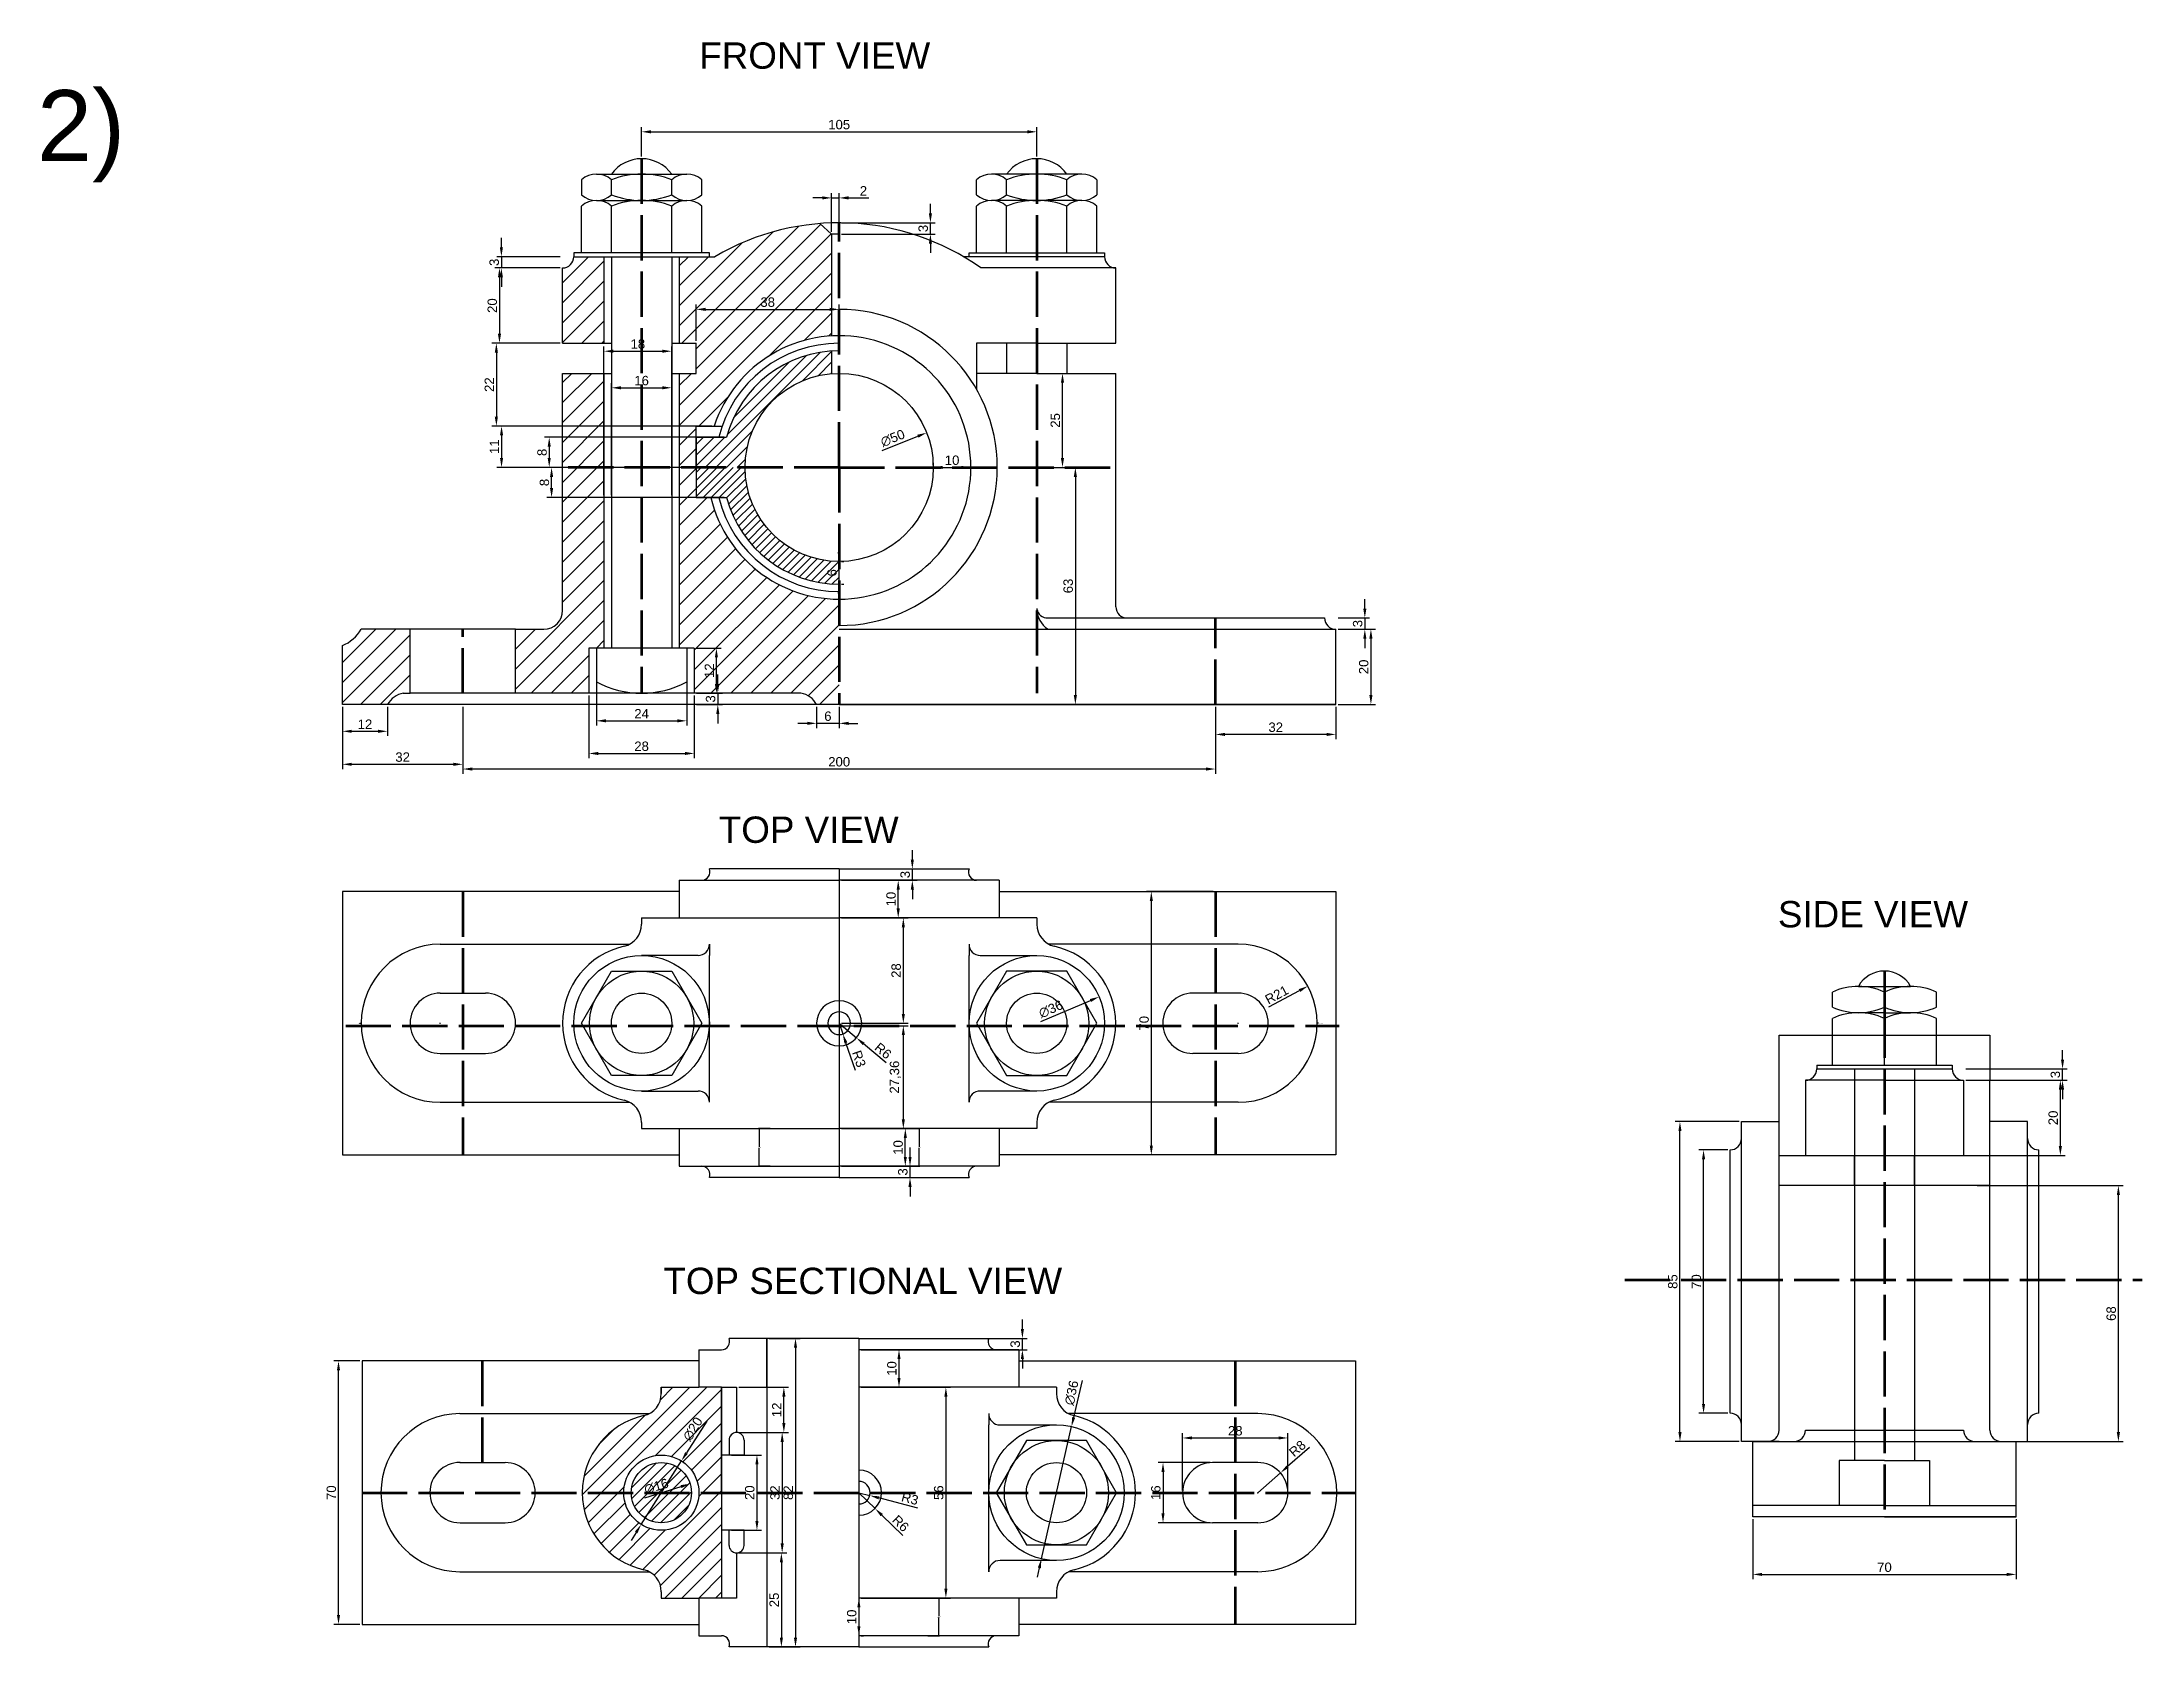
# Model space of a CAD drawing. Header units: millimetres. Extents: x -281317 to 3636, y -109880 to 77184.
# Drawn here: x 3078 to 3636, y 1044 to 1471 of the extents above; entities that cross this region are included whole.
import ezdxf

# ---------------------------------------------------------------- set-up
doc = ezdxf.new("R2010")
doc.units = ezdxf.units.MM
doc.linetypes.add('ACAD_ISO02W100', pattern=[15, 12, -3])
for name, color, linetype, lineweight in [('1', 131, 'ACAD_ISO02W100', 106), ('2', 50, 'Continuous', 20), ('4', 1, 'Continuous', 30)]:
    doc.layers.add(name, color=color, linetype=linetype, lineweight=lineweight)
doc.styles.get("Standard").update_dxf_attribs({"font": 'arial.ttf'})
doc.dimstyles.new('ISO-25', dxfattribs={"dimtxt": 2.5, "dimasz": 2.5, "dimexe": 1.25, "dimexo": 0.625, "dimtad": 1, "dimtxsty": 'Standard', "dimcen": 2.5, "dimclrd": 3, "dimadec": 0, "dimazin": 0, "dimtfac": 1, "dimtmove": 0, "dimatfit": 3, "dimfxl": 1, "dimarcsym": 0})
doc.dimstyles.get("Standard").update_dxf_attribs({"dimtxt": 0.18, "dimasz": 0.18, "dimexe": 0.18, "dimexo": 0.0625, "dimgap": 0.09, "dimtad": 0, "dimtih": 1, "dimtoh": 1, "dimdec": 4, "dimzin": 0, "dimdsep": 46, "dimtxsty": 'Standard', "dimcen": 0.09, "dimadec": 0, "dimazin": 0, "dimtfac": 1, "dimtdec": 4, "dimtofl": 0, "dimtmove": 0, "dimatfit": 3, "dimfxl": 1, "dimtolj": 1, "dimtzin": 0, "dimarcsym": 0})

msp = doc.modelspace()

# ---------------------------------------------------------------- texts
msp.add_text('2)', height=18.84898).set_placement((3077.03014, 1439.01131))
at = {"char_height": 7, "attachment_point": 1}
for s, width, insert in [('FRONT VIEW', 161.9581536, (3252.99566, 1470.5378)), ('TOP VIEW', 234.7863582, (3258.19289, 1264.84623)), ('SIDE VIEW', 132.0063696, (3539.61653, 1242.39267)), ('TOP SECTIONAL VIEW', 261.0913504, (3243.48162, 1144.95911))]:
    msp.add_mtext_dynamic_manual_height_columns(s, width=width, gutter_width=12.5, heights=[0], dxfattribs=dict(at, insert=insert))

# ---------------------------------------------------------------- blocks, each defined once
blk = doc.blocks.new('*D1')
at = {"color": 0, "lineweight": -2, "transparency": 16777216}
for p, q in [((3308.49, 1181.91), (3311.61, 1181.91)), ((3311.43, 1181.73), (3311.43, 1177.09)), ((3308.49, 1171.91), (3311.61, 1171.91)), ((3311.43, 1172.09), (3311.43, 1176.73))]:
    blk.add_line(p, q, dxfattribs=at)
at = {"color": 0, "transparency": 16777216}
for points in [[(3311.4, 1181.73), (3311.46, 1181.73), (3311.43, 1181.91)], [(3311.4, 1172.09), (3311.46, 1172.09), (3311.43, 1171.91)]]:
    blk.add_solid(points, dxfattribs=at)
at = {"layer": 'Defpoints', "color": 0, "transparency": 16777216}
for p in [(3308.43, 1181.91), (3311.43, 1181.91), (3308.43, 1171.91)]:
    blk.add_point(p, dxfattribs=at)
at = {"color": 0, "transparency": 16777216, "insert": (3311.43, 1176.91), "char_height": 0.18, "attachment_point": 5}
blk.add_mtext('\\A1;10.0000', dxfattribs=at)
blk = doc.blocks.new('*D2')
at = {"layer": '4', "color": 0, "lineweight": -2, "transparency": 16777216}
for p, q in [((3396.09, 1209.91), (3396.27, 1209.91)), ((3396.18, 1209.82), (3396.18, 1210)), ((3417.54, 1209.91), (3417.36, 1209.91))]:
    blk.add_line(p, q, dxfattribs=at)
at = {"layer": '4', "color": 0, "transparency": 16777216}
blk.add_solid([(3417.36, 1209.94), (3417.36, 1209.88), (3417.18, 1209.91)], dxfattribs=at)
at = {"layer": 'Defpoints', "color": 0, "transparency": 16777216}
for p in [(3396.18, 1209.91), (3417.18, 1209.91)]:
    blk.add_point(p, dxfattribs=at)
at = {"layer": '4', "color": 0, "transparency": 16777216, "insert": (3418.16, 1209.91), "char_height": 0.18, "attachment_point": 5}
blk.add_mtext('\\A1;R21.0000', dxfattribs=at)
blk = doc.blocks.new('*D54')
at = {"color": 3, "lineweight": -2, "transparency": 16777216}
blk.add_line((3301.63, 1362.14), (3311.09, 1365.9), dxfattribs=at)
at = {"color": 3, "transparency": 16777216}
blk.add_solid([(3310.94, 1366.29), (3311.25, 1365.51), (3313.42, 1366.82)], dxfattribs=at)
at = {"layer": 'Defpoints', "color": 0, "transparency": 16777216}
for p in [(3313.42, 1366.82), (3266.94, 1348.38)]:
    blk.add_point(p, dxfattribs=at)
at = {"color": 0, "transparency": 16777216, "insert": (3304.41, 1365.37), "char_height": 2.5, "attachment_point": 5, "rotation": 21.6494}
blk.add_mtext('∅50', dxfattribs=at)
blk = doc.blocks.new('*D55')
at = {"color": 0, "lineweight": -2, "transparency": 16777216}
for p, q in [((3259.6, 1357.6), (3212.51, 1357.6)), ((3259.6, 1349.6), (3212.51, 1349.6))]:
    blk.add_line(p, q, dxfattribs=at)
at = {"color": 3, "lineweight": -2, "transparency": 16777216}
blk.add_line((3213.76, 1352.1), (3213.76, 1355.1), dxfattribs=at)
at = {"color": 3, "transparency": 16777216}
for points in [[(3213.34, 1355.1), (3214.17, 1355.1), (3213.76, 1357.6)], [(3213.34, 1352.1), (3214.17, 1352.1), (3213.76, 1349.6)]]:
    blk.add_solid(points, dxfattribs=at)
at = {"layer": 'Defpoints', "color": 0, "transparency": 16777216}
for p in [(3213.76, 1357.6), (3260.23, 1357.6), (3260.23, 1349.6)]:
    blk.add_point(p, dxfattribs=at)
at = {"color": 0, "transparency": 16777216, "insert": (3211.86, 1353.6), "char_height": 2.5, "attachment_point": 5, "rotation": 90}
blk.add_mtext('8', dxfattribs=at)
blk = doc.blocks.new('*D56')
at = {"color": 0, "lineweight": -2, "transparency": 16777216}
for p, q in [((3259.6, 1365.6), (3211.88, 1365.6)), ((3259.6, 1357.6), (3211.88, 1357.6))]:
    blk.add_line(p, q, dxfattribs=at)
at = {"color": 3, "lineweight": -2, "transparency": 16777216}
blk.add_line((3213.13, 1363.1), (3213.13, 1360.1), dxfattribs=at)
at = {"color": 3, "transparency": 16777216}
for points in [[(3212.72, 1363.1), (3213.55, 1363.1), (3213.13, 1365.6)], [(3212.72, 1360.1), (3213.55, 1360.1), (3213.13, 1357.6)]]:
    blk.add_solid(points, dxfattribs=at)
at = {"layer": 'Defpoints', "color": 0, "transparency": 16777216}
for p in [(3260.23, 1365.6), (3213.13, 1357.6), (3260.23, 1357.6)]:
    blk.add_point(p, dxfattribs=at)
at = {"color": 0, "transparency": 16777216, "insert": (3211.23, 1361.6), "char_height": 2.5, "attachment_point": 5, "rotation": 90}
blk.add_mtext('8', dxfattribs=at)
blk = doc.blocks.new('*D57')
at = {"color": 0, "lineweight": -2, "transparency": 16777216}
for p, q in [((3252.18, 1391.22), (3252.18, 1400.85)), ((3290.18, 1391.22), (3290.18, 1400.85))]:
    blk.add_line(p, q, dxfattribs=at)
at = {"color": 3, "lineweight": -2, "transparency": 16777216}
blk.add_line((3254.68, 1399.6), (3287.68, 1399.6), dxfattribs=at)
at = {"color": 3, "transparency": 16777216}
for points in [[(3254.68, 1400.02), (3254.68, 1399.18), (3252.18, 1399.6)], [(3287.68, 1400.02), (3287.68, 1399.18), (3290.18, 1399.6)]]:
    blk.add_solid(points, dxfattribs=at)
at = {"layer": 'Defpoints', "color": 0, "transparency": 16777216}
for p in [(3290.18, 1399.6), (3252.18, 1390.6), (3290.18, 1390.6)]:
    blk.add_point(p, dxfattribs=at)
at = {"color": 0, "transparency": 16777216, "insert": (3271.18, 1401.5), "char_height": 2.5, "attachment_point": 5}
blk.add_mtext('38', dxfattribs=at)
blk = doc.blocks.new('*D58')
at = {"color": 3, "lineweight": -2, "transparency": 16777216}
for p, q in [((3285.68, 1429.22), (3283.18, 1429.22)), ((3288.18, 1429.22), (3290.18, 1429.22)), ((3292.68, 1429.22), (3298.08, 1429.22))]:
    blk.add_line(p, q, dxfattribs=at)
at = {"color": 0, "lineweight": -2, "transparency": 16777216}
for p, q in [((3288.18, 1420.22), (3288.18, 1430.47)), ((3290.18, 1420.22), (3290.18, 1430.47))]:
    blk.add_line(p, q, dxfattribs=at)
at = {"color": 3, "transparency": 16777216}
for points in [[(3285.68, 1429.64), (3285.68, 1428.8), (3288.18, 1429.22)], [(3292.68, 1429.64), (3292.68, 1428.8), (3290.18, 1429.22)]]:
    blk.add_solid(points, dxfattribs=at)
at = {"layer": 'Defpoints', "color": 0, "transparency": 16777216}
for p in [(3290.18, 1429.22), (3288.18, 1419.6), (3290.18, 1419.6)]:
    blk.add_point(p, dxfattribs=at)
at = {"color": 0, "transparency": 16777216, "insert": (3296.63, 1431.1), "char_height": 2.5, "attachment_point": 5}
blk.add_mtext('2', dxfattribs=at)
blk = doc.blocks.new('*D59')
at = {"color": 3, "lineweight": -2, "transparency": 16777216}
for p, q in [((3314.43, 1425.1), (3314.43, 1427.6)), ((3314.43, 1419.6), (3314.43, 1422.6)), ((3314.43, 1417.1), (3314.43, 1414.6))]:
    blk.add_line(p, q, dxfattribs=at)
at = {"color": 0, "lineweight": -2, "transparency": 16777216}
for p, q in [((3290.8, 1422.6), (3315.68, 1422.6)), ((3290.8, 1419.6), (3315.68, 1419.6))]:
    blk.add_line(p, q, dxfattribs=at)
at = {"color": 3, "transparency": 16777216}
for points in [[(3314.01, 1425.1), (3314.84, 1425.1), (3314.43, 1422.6)], [(3314.01, 1417.1), (3314.84, 1417.1), (3314.43, 1419.6)]]:
    blk.add_solid(points, dxfattribs=at)
at = {"layer": 'Defpoints', "color": 0, "transparency": 16777216}
for p in [(3290.18, 1422.6), (3290.18, 1419.6), (3314.43, 1422.6)]:
    blk.add_point(p, dxfattribs=at)
at = {"color": 0, "transparency": 16777216, "insert": (3312.52, 1421.1), "char_height": 2.5, "attachment_point": 5, "rotation": 90}
blk.add_mtext('3', dxfattribs=at)
blk = doc.blocks.new('*D60')
at = {"color": 0, "lineweight": -2, "transparency": 16777216}
for p, q in [((3237.68, 1440.25), (3237.68, 1448.03)), ((3342.68, 1440.25), (3342.68, 1448.03))]:
    blk.add_line(p, q, dxfattribs=at)
at = {"color": 3, "lineweight": -2, "transparency": 16777216}
blk.add_line((3240.18, 1446.78), (3340.18, 1446.78), dxfattribs=at)
at = {"color": 3, "transparency": 16777216}
for points in [[(3240.18, 1447.2), (3240.18, 1446.36), (3237.68, 1446.78)], [(3340.18, 1447.2), (3340.18, 1446.36), (3342.68, 1446.78)]]:
    blk.add_solid(points, dxfattribs=at)
at = {"layer": 'Defpoints', "color": 0, "transparency": 16777216}
for p in [(3342.68, 1446.78), (3237.68, 1439.63), (3342.68, 1439.63)]:
    blk.add_point(p, dxfattribs=at)
at = {"color": 0, "transparency": 16777216, "insert": (3290.18, 1448.68), "char_height": 2.5, "attachment_point": 5}
blk.add_mtext('105', dxfattribs=at)
blk = doc.blocks.new('*D61')
at = {"color": 3, "lineweight": -2, "transparency": 16777216}
for p, q in [((3200.42, 1416.1), (3200.42, 1418.6)), ((3200.42, 1413.6), (3200.42, 1410.6)), ((3200.42, 1408.1), (3200.42, 1405.6))]:
    blk.add_line(p, q, dxfattribs=at)
at = {"color": 0, "lineweight": -2, "transparency": 16777216}
for p, q in [((3216.05, 1413.6), (3199.17, 1413.6)), ((3216.05, 1410.6), (3199.17, 1410.6))]:
    blk.add_line(p, q, dxfattribs=at)
at = {"color": 3, "transparency": 16777216}
for points in [[(3200.01, 1416.1), (3200.84, 1416.1), (3200.42, 1413.6)], [(3200.01, 1408.1), (3200.84, 1408.1), (3200.42, 1410.6)]]:
    blk.add_solid(points, dxfattribs=at)
at = {"layer": 'Defpoints', "color": 0, "transparency": 16777216}
for p in [(3216.68, 1413.6), (3200.42, 1410.6), (3216.68, 1410.6)]:
    blk.add_point(p, dxfattribs=at)
at = {"color": 0, "transparency": 16777216, "insert": (3198.52, 1412.1), "char_height": 2.5, "attachment_point": 5, "rotation": 90}
blk.add_mtext('3', dxfattribs=at)
blk = doc.blocks.new('*D62')
at = {"color": 0, "lineweight": -2, "transparency": 16777216}
for p, q in [((3216.05, 1410.6), (3198.66, 1410.6)), ((3216.05, 1390.6), (3198.66, 1390.6))]:
    blk.add_line(p, q, dxfattribs=at)
at = {"color": 3, "lineweight": -2, "transparency": 16777216}
blk.add_line((3199.91, 1408.1), (3199.91, 1393.1), dxfattribs=at)
at = {"color": 3, "transparency": 16777216}
for points in [[(3199.5, 1408.1), (3200.33, 1408.1), (3199.91, 1410.6)], [(3199.5, 1393.1), (3200.33, 1393.1), (3199.91, 1390.6)]]:
    blk.add_solid(points, dxfattribs=at)
at = {"layer": 'Defpoints', "color": 0, "transparency": 16777216}
for p in [(3216.68, 1410.6), (3199.91, 1390.6), (3216.68, 1390.6)]:
    blk.add_point(p, dxfattribs=at)
at = {"color": 0, "transparency": 16777216, "insert": (3198.01, 1400.6), "char_height": 2.5, "attachment_point": 5, "rotation": 90}
blk.add_mtext('20', dxfattribs=at)
blk = doc.blocks.new('*D63')
at = {"color": 0, "lineweight": -2, "transparency": 16777216}
for p, q in [((3216.05, 1390.6), (3197.84, 1390.6)), ((3216.05, 1368.6), (3197.84, 1368.6))]:
    blk.add_line(p, q, dxfattribs=at)
at = {"color": 3, "lineweight": -2, "transparency": 16777216}
blk.add_line((3199.09, 1388.1), (3199.09, 1371.1), dxfattribs=at)
at = {"color": 3, "transparency": 16777216}
for points in [[(3198.67, 1388.1), (3199.5, 1388.1), (3199.09, 1390.6)], [(3198.67, 1371.1), (3199.5, 1371.1), (3199.09, 1368.6)]]:
    blk.add_solid(points, dxfattribs=at)
at = {"layer": 'Defpoints', "color": 0, "transparency": 16777216}
for p in [(3216.68, 1390.6), (3199.09, 1368.6), (3216.68, 1368.6)]:
    blk.add_point(p, dxfattribs=at)
at = {"color": 0, "transparency": 16777216, "insert": (3197.21, 1379.6), "char_height": 2.5, "attachment_point": 5, "rotation": 90}
blk.add_mtext('22', dxfattribs=at)
blk = doc.blocks.new('*D64')
at = {"color": 0, "lineweight": -2, "transparency": 16777216}
for p, q in [((3256.33, 1368.6), (3199.21, 1368.6)), ((3256.33, 1357.6), (3199.21, 1357.6))]:
    blk.add_line(p, q, dxfattribs=at)
at = {"color": 3, "lineweight": -2, "transparency": 16777216}
blk.add_line((3200.46, 1366.1), (3200.46, 1360.1), dxfattribs=at)
at = {"color": 3, "transparency": 16777216}
for points in [[(3200.05, 1366.1), (3200.88, 1366.1), (3200.46, 1368.6)], [(3200.05, 1360.1), (3200.88, 1360.1), (3200.46, 1357.6)]]:
    blk.add_solid(points, dxfattribs=at)
at = {"layer": 'Defpoints', "color": 0, "transparency": 16777216}
for p in [(3256.95, 1368.6), (3200.46, 1357.6), (3256.95, 1357.6)]:
    blk.add_point(p, dxfattribs=at)
at = {"color": 0, "transparency": 16777216, "insert": (3198.58, 1363.1), "char_height": 2.5, "attachment_point": 5, "rotation": 90}
blk.add_mtext('11', dxfattribs=at)
blk = doc.blocks.new('*D65')
at = {"color": 0, "lineweight": -2, "transparency": 16777216}
for p, q in [((3158.18, 1293.97), (3158.18, 1286.24)), ((3170.18, 1293.97), (3170.18, 1286.24))]:
    blk.add_line(p, q, dxfattribs=at)
at = {"color": 3, "lineweight": -2, "transparency": 16777216}
blk.add_line((3160.68, 1287.49), (3167.68, 1287.49), dxfattribs=at)
at = {"color": 3, "transparency": 16777216}
for points in [[(3160.68, 1287.9), (3160.68, 1287.07), (3158.18, 1287.49)], [(3167.68, 1287.9), (3167.68, 1287.07), (3170.18, 1287.49)]]:
    blk.add_solid(points, dxfattribs=at)
at = {"layer": 'Defpoints', "color": 0, "transparency": 16777216}
for p in [(3158.18, 1294.6), (3170.18, 1294.6), (3170.18, 1287.49)]:
    blk.add_point(p, dxfattribs=at)
at = {"color": 0, "transparency": 16777216, "insert": (3164.18, 1289.37), "char_height": 2.5, "attachment_point": 5}
blk.add_mtext('12', dxfattribs=at)
blk = doc.blocks.new('*D66')
at = {"color": 0, "lineweight": -2, "transparency": 16777216}
for p, q in [((3158.18, 1293.97), (3158.18, 1277.47)), ((3190.18, 1293.97), (3190.18, 1277.47))]:
    blk.add_line(p, q, dxfattribs=at)
at = {"color": 3, "lineweight": -2, "transparency": 16777216}
blk.add_line((3160.68, 1278.72), (3187.68, 1278.72), dxfattribs=at)
at = {"color": 3, "transparency": 16777216}
for points in [[(3160.68, 1279.13), (3160.68, 1278.3), (3158.18, 1278.72)], [(3187.68, 1279.13), (3187.68, 1278.3), (3190.18, 1278.72)]]:
    blk.add_solid(points, dxfattribs=at)
at = {"layer": 'Defpoints', "color": 0, "transparency": 16777216}
for p in [(3158.18, 1294.6), (3190.18, 1294.6), (3190.18, 1278.72)]:
    blk.add_point(p, dxfattribs=at)
at = {"color": 0, "transparency": 16777216, "insert": (3174.18, 1280.62), "char_height": 2.5, "attachment_point": 5}
blk.add_mtext('32', dxfattribs=at)
blk = doc.blocks.new('*D67')
at = {"color": 0, "lineweight": -2, "transparency": 16777216}
for p, q in [((3229.68, 1350.22), (3229.68, 1380.01)), ((3245.68, 1350.22), (3245.68, 1380.01))]:
    blk.add_line(p, q, dxfattribs=at)
at = {"color": 3, "lineweight": -2, "transparency": 16777216}
blk.add_line((3232.18, 1378.76), (3243.18, 1378.76), dxfattribs=at)
at = {"color": 3, "transparency": 16777216}
for points in [[(3232.18, 1379.18), (3232.18, 1378.35), (3229.68, 1378.76)], [(3243.18, 1379.18), (3243.18, 1378.35), (3245.68, 1378.76)]]:
    blk.add_solid(points, dxfattribs=at)
at = {"layer": 'Defpoints', "color": 0, "transparency": 16777216}
for p in [(3245.68, 1378.76), (3229.68, 1349.6), (3245.68, 1349.6)]:
    blk.add_point(p, dxfattribs=at)
at = {"color": 0, "transparency": 16777216, "insert": (3237.68, 1380.66), "char_height": 2.5, "attachment_point": 5}
blk.add_mtext('16', dxfattribs=at)
blk = doc.blocks.new('*D68')
at = {"color": 0, "lineweight": -2, "transparency": 16777216}
for p, q in [((3227.68, 1350.22), (3227.68, 1389.73)), ((3245.68, 1350.22), (3245.68, 1389.73))]:
    blk.add_line(p, q, dxfattribs=at)
at = {"color": 3, "lineweight": -2, "transparency": 16777216}
blk.add_line((3230.18, 1388.48), (3243.18, 1388.48), dxfattribs=at)
at = {"color": 3, "transparency": 16777216}
for points in [[(3230.18, 1388.9), (3230.18, 1388.07), (3227.68, 1388.48)], [(3243.18, 1388.9), (3243.18, 1388.07), (3245.68, 1388.48)]]:
    blk.add_solid(points, dxfattribs=at)
at = {"layer": 'Defpoints', "color": 0, "transparency": 16777216}
for p in [(3245.68, 1388.48), (3227.68, 1349.6), (3245.68, 1349.6)]:
    blk.add_point(p, dxfattribs=at)
at = {"color": 0, "transparency": 16777216, "insert": (3236.68, 1390.38), "char_height": 2.5, "attachment_point": 5}
blk.add_mtext('18', dxfattribs=at)
blk = doc.blocks.new('*D69')
at = {"color": 3, "lineweight": -2, "transparency": 16777216}
for p, q in [((3290.18, 1335.1), (3290.18, 1337.6)), ((3290.18, 1326.6), (3290.18, 1332.6)), ((3290.18, 1324.1), (3290.18, 1321.6))]:
    blk.add_line(p, q, dxfattribs=at)
at = {"color": 0, "lineweight": -2, "transparency": 16777216}
for p, q in [((3290.8, 1332.6), (3291.43, 1332.6)), ((3290.8, 1326.6), (3291.43, 1326.6))]:
    blk.add_line(p, q, dxfattribs=at)
at = {"color": 3, "transparency": 16777216}
for points in [[(3289.76, 1335.1), (3290.6, 1335.1), (3290.18, 1332.6)], [(3289.76, 1324.1), (3290.6, 1324.1), (3290.18, 1326.6)]]:
    blk.add_solid(points, dxfattribs=at)
at = {"layer": 'Defpoints', "color": 0, "transparency": 16777216}
for p in [(3290.18, 1332.6), (3290.18, 1332.6), (3290.18, 1326.6)]:
    blk.add_point(p, dxfattribs=at)
at = {"color": 0, "transparency": 16777216, "insert": (3288.28, 1329.6), "char_height": 2.5, "attachment_point": 5, "rotation": 90}
blk.add_mtext('6', dxfattribs=at)
blk = doc.blocks.new('*D70')
at = {"color": 0, "lineweight": -2, "transparency": 16777216}
for p, q in [((3315.18, 1358.22), (3315.18, 1358.85)), ((3325.18, 1358.22), (3325.18, 1358.85))]:
    blk.add_line(p, q, dxfattribs=at)
at = {"color": 3, "lineweight": -2, "transparency": 16777216}
blk.add_line((3317.68, 1357.6), (3322.68, 1357.6), dxfattribs=at)
at = {"color": 3, "transparency": 16777216}
for points in [[(3317.68, 1358.02), (3317.68, 1357.18), (3315.18, 1357.6)], [(3322.68, 1358.02), (3322.68, 1357.18), (3325.18, 1357.6)]]:
    blk.add_solid(points, dxfattribs=at)
at = {"layer": 'Defpoints', "color": 0, "transparency": 16777216}
for p in [(3315.18, 1357.6), (3325.18, 1357.6), (3325.18, 1357.6)]:
    blk.add_point(p, dxfattribs=at)
at = {"color": 0, "transparency": 16777216, "insert": (3320.18, 1359.5), "char_height": 2.5, "attachment_point": 5}
blk.add_mtext('10', dxfattribs=at)
blk = doc.blocks.new('*D71')
at = {"color": 0, "lineweight": -2, "transparency": 16777216}
for p, q in [((3225.68, 1299.97), (3225.68, 1289.02)), ((3249.68, 1299.97), (3249.68, 1289.02))]:
    blk.add_line(p, q, dxfattribs=at)
at = {"color": 3, "lineweight": -2, "transparency": 16777216}
blk.add_line((3228.18, 1290.27), (3247.18, 1290.27), dxfattribs=at)
at = {"color": 3, "transparency": 16777216}
for points in [[(3228.18, 1290.69), (3228.18, 1289.86), (3225.68, 1290.27)], [(3247.18, 1290.69), (3247.18, 1289.86), (3249.68, 1290.27)]]:
    blk.add_solid(points, dxfattribs=at)
at = {"layer": 'Defpoints', "color": 0, "transparency": 16777216}
for p in [(3225.68, 1300.6), (3249.68, 1300.6), (3249.68, 1290.27)]:
    blk.add_point(p, dxfattribs=at)
at = {"color": 0, "transparency": 16777216, "insert": (3237.68, 1292.15), "char_height": 2.5, "attachment_point": 5}
blk.add_mtext('24', dxfattribs=at)
blk = doc.blocks.new('*D72')
at = {"color": 0, "lineweight": -2, "transparency": 16777216}
for p, q in [((3223.68, 1296.97), (3223.68, 1280.35)), ((3251.68, 1296.97), (3251.68, 1280.35))]:
    blk.add_line(p, q, dxfattribs=at)
at = {"color": 3, "lineweight": -2, "transparency": 16777216}
blk.add_line((3226.18, 1281.6), (3249.18, 1281.6), dxfattribs=at)
at = {"color": 3, "transparency": 16777216}
for points in [[(3226.18, 1282.02), (3226.18, 1281.18), (3223.68, 1281.6)], [(3249.18, 1282.02), (3249.18, 1281.18), (3251.68, 1281.6)]]:
    blk.add_solid(points, dxfattribs=at)
at = {"layer": 'Defpoints', "color": 0, "transparency": 16777216}
for p in [(3223.68, 1297.6), (3251.68, 1297.6), (3251.68, 1281.6)]:
    blk.add_point(p, dxfattribs=at)
at = {"color": 0, "transparency": 16777216, "insert": (3237.68, 1283.5), "char_height": 2.5, "attachment_point": 5}
blk.add_mtext('28', dxfattribs=at)
blk = doc.blocks.new('*D73')
at = {"color": 3, "lineweight": -2, "transparency": 16777216}
for p, q in [((3429.86, 1320.1), (3429.86, 1322.6)), ((3429.86, 1317.6), (3429.86, 1314.6)), ((3429.86, 1312.1), (3429.86, 1309.6))]:
    blk.add_line(p, q, dxfattribs=at)
at = {"color": 0, "lineweight": -2, "transparency": 16777216}
for p, q in [((3422.8, 1317.6), (3431.11, 1317.6)), ((3422.8, 1314.6), (3431.11, 1314.6))]:
    blk.add_line(p, q, dxfattribs=at)
at = {"color": 3, "transparency": 16777216}
for points in [[(3429.44, 1320.1), (3430.27, 1320.1), (3429.86, 1317.6)], [(3429.44, 1312.1), (3430.27, 1312.1), (3429.86, 1314.6)]]:
    blk.add_solid(points, dxfattribs=at)
at = {"layer": 'Defpoints', "color": 0, "transparency": 16777216}
for p in [(3422.18, 1317.6), (3422.18, 1314.6), (3429.86, 1314.6)]:
    blk.add_point(p, dxfattribs=at)
at = {"color": 0, "transparency": 16777216, "insert": (3427.96, 1316.1), "char_height": 2.5, "attachment_point": 5, "rotation": 90}
blk.add_mtext('3', dxfattribs=at)
blk = doc.blocks.new('*D74')
at = {"color": 0, "lineweight": -2, "transparency": 16777216}
for p, q in [((3422.8, 1314.6), (3432.72, 1314.6)), ((3422.8, 1294.6), (3432.72, 1294.6))]:
    blk.add_line(p, q, dxfattribs=at)
at = {"color": 3, "lineweight": -2, "transparency": 16777216}
blk.add_line((3431.47, 1312.1), (3431.47, 1297.1), dxfattribs=at)
at = {"color": 3, "transparency": 16777216}
for points in [[(3431.05, 1312.1), (3431.89, 1312.1), (3431.47, 1314.6)], [(3431.05, 1297.1), (3431.89, 1297.1), (3431.47, 1294.6)]]:
    blk.add_solid(points, dxfattribs=at)
at = {"layer": 'Defpoints', "color": 0, "transparency": 16777216}
for p in [(3422.18, 1314.6), (3422.18, 1294.6), (3431.47, 1294.6)]:
    blk.add_point(p, dxfattribs=at)
at = {"color": 0, "transparency": 16777216, "insert": (3429.57, 1304.6), "char_height": 2.5, "attachment_point": 5, "rotation": 90}
blk.add_mtext('20', dxfattribs=at)
blk = doc.blocks.new('*D75')
at = {"color": 0, "lineweight": -2, "transparency": 16777216}
for p, q in [((3390.18, 1293.97), (3390.18, 1285.41)), ((3422.18, 1293.97), (3422.18, 1285.41))]:
    blk.add_line(p, q, dxfattribs=at)
at = {"color": 3, "lineweight": -2, "transparency": 16777216}
blk.add_line((3419.68, 1286.66), (3392.68, 1286.66), dxfattribs=at)
at = {"color": 3, "transparency": 16777216}
for points in [[(3392.68, 1287.08), (3392.68, 1286.24), (3390.18, 1286.66)], [(3419.68, 1287.08), (3419.68, 1286.24), (3422.18, 1286.66)]]:
    blk.add_solid(points, dxfattribs=at)
at = {"layer": 'Defpoints', "color": 0, "transparency": 16777216}
for p in [(3390.18, 1294.6), (3422.18, 1294.6), (3390.18, 1286.66)]:
    blk.add_point(p, dxfattribs=at)
at = {"color": 0, "transparency": 16777216, "insert": (3406.18, 1288.56), "char_height": 2.5, "attachment_point": 5}
blk.add_mtext('32', dxfattribs=at)
blk = doc.blocks.new('*D76')
at = {"color": 0, "lineweight": -2, "transparency": 16777216}
for p, q in [((3190.18, 1293.97), (3190.18, 1276.22)), ((3390.18, 1293.97), (3390.18, 1276.22))]:
    blk.add_line(p, q, dxfattribs=at)
at = {"color": 3, "lineweight": -2, "transparency": 16777216}
blk.add_line((3387.68, 1277.47), (3192.68, 1277.47), dxfattribs=at)
at = {"color": 3, "transparency": 16777216}
for points in [[(3192.68, 1277.88), (3192.68, 1277.05), (3190.18, 1277.47)], [(3387.68, 1277.88), (3387.68, 1277.05), (3390.18, 1277.47)]]:
    blk.add_solid(points, dxfattribs=at)
at = {"layer": 'Defpoints', "color": 0, "transparency": 16777216}
for p in [(3190.18, 1294.6), (3390.18, 1294.6), (3190.18, 1277.47)]:
    blk.add_point(p, dxfattribs=at)
at = {"color": 0, "transparency": 16777216, "insert": (3290.18, 1279.37), "char_height": 2.5, "attachment_point": 5}
blk.add_mtext('200', dxfattribs=at)
blk = doc.blocks.new('*D77')
at = {"color": 0, "lineweight": -2, "transparency": 16777216}
for p, q in [((3343.3, 1382.6), (3350.77, 1382.6)), ((3343.3, 1357.6), (3350.77, 1357.6))]:
    blk.add_line(p, q, dxfattribs=at)
at = {"color": 3, "lineweight": -2, "transparency": 16777216}
blk.add_line((3349.52, 1360.1), (3349.52, 1380.1), dxfattribs=at)
at = {"color": 3, "transparency": 16777216}
for points in [[(3349.1, 1380.1), (3349.93, 1380.1), (3349.52, 1382.6)], [(3349.1, 1360.1), (3349.93, 1360.1), (3349.52, 1357.6)]]:
    blk.add_solid(points, dxfattribs=at)
at = {"layer": 'Defpoints', "color": 0, "transparency": 16777216}
for p in [(3342.68, 1382.6), (3349.52, 1382.6), (3342.68, 1357.6)]:
    blk.add_point(p, dxfattribs=at)
at = {"color": 0, "transparency": 16777216, "insert": (3347.62, 1370.1), "char_height": 2.5, "attachment_point": 5, "rotation": 90}
blk.add_mtext('25', dxfattribs=at)
blk = doc.blocks.new('*D78')
at = {"color": 0, "lineweight": -2, "transparency": 16777216}
for p, q in [((3343.3, 1357.6), (3354.19, 1357.6)), ((3343.3, 1294.6), (3354.19, 1294.6))]:
    blk.add_line(p, q, dxfattribs=at)
at = {"color": 3, "lineweight": -2, "transparency": 16777216}
blk.add_line((3352.94, 1355.1), (3352.94, 1297.1), dxfattribs=at)
at = {"color": 3, "transparency": 16777216}
for points in [[(3352.52, 1355.1), (3353.35, 1355.1), (3352.94, 1357.6)], [(3352.52, 1297.1), (3353.35, 1297.1), (3352.94, 1294.6)]]:
    blk.add_solid(points, dxfattribs=at)
at = {"layer": 'Defpoints', "color": 0, "transparency": 16777216}
for p in [(3342.68, 1357.6), (3342.68, 1294.6), (3352.94, 1294.6)]:
    blk.add_point(p, dxfattribs=at)
at = {"color": 0, "transparency": 16777216, "insert": (3351.04, 1326.1), "char_height": 2.5, "attachment_point": 5, "rotation": 90}
blk.add_mtext('63', dxfattribs=at)
blk = doc.blocks.new('*D79')
at = {"color": 0, "lineweight": -2, "transparency": 16777216}
for p, q in [((3252.3, 1309.6), (3258.81, 1309.6)), ((3252.3, 1297.6), (3258.81, 1297.6))]:
    blk.add_line(p, q, dxfattribs=at)
at = {"color": 3, "lineweight": -2, "transparency": 16777216}
blk.add_line((3257.56, 1300.1), (3257.56, 1307.1), dxfattribs=at)
at = {"color": 3, "transparency": 16777216}
for points in [[(3257.15, 1307.1), (3257.98, 1307.1), (3257.56, 1309.6)], [(3257.15, 1300.1), (3257.98, 1300.1), (3257.56, 1297.6)]]:
    blk.add_solid(points, dxfattribs=at)
at = {"layer": 'Defpoints', "color": 0, "transparency": 16777216}
for p in [(3251.68, 1309.6), (3257.56, 1309.6), (3251.68, 1297.6)]:
    blk.add_point(p, dxfattribs=at)
at = {"color": 0, "transparency": 16777216, "insert": (3255.68, 1303.6), "char_height": 2.5, "attachment_point": 5, "rotation": 90}
blk.add_mtext('12', dxfattribs=at)
blk = doc.blocks.new('*D80')
at = {"color": 3, "lineweight": -2, "transparency": 16777216}
for p, q in [((3257.93, 1300.1), (3257.93, 1302.6)), ((3257.93, 1297.6), (3257.93, 1294.6)), ((3257.93, 1292.1), (3257.93, 1289.6))]:
    blk.add_line(p, q, dxfattribs=at)
at = {"color": 0, "lineweight": -2, "transparency": 16777216}
for p, q in [((3252.3, 1297.6), (3259.18, 1297.6)), ((3252.3, 1294.6), (3259.18, 1294.6))]:
    blk.add_line(p, q, dxfattribs=at)
at = {"color": 3, "transparency": 16777216}
for points in [[(3257.51, 1300.1), (3258.34, 1300.1), (3257.93, 1297.6)], [(3257.51, 1292.1), (3258.34, 1292.1), (3257.93, 1294.6)]]:
    blk.add_solid(points, dxfattribs=at)
at = {"layer": 'Defpoints', "color": 0, "transparency": 16777216}
for p in [(3251.68, 1297.6), (3251.68, 1294.6), (3257.93, 1294.6)]:
    blk.add_point(p, dxfattribs=at)
at = {"color": 0, "transparency": 16777216, "insert": (3256.02, 1296.1), "char_height": 2.5, "attachment_point": 5, "rotation": 90}
blk.add_mtext('3', dxfattribs=at)
blk = doc.blocks.new('*D81')
at = {"color": 3, "lineweight": -2, "transparency": 16777216}
for p, q in [((3281.68, 1289.6), (3279.18, 1289.6)), ((3290.18, 1289.6), (3284.18, 1289.6)), ((3292.68, 1289.6), (3295.18, 1289.6))]:
    blk.add_line(p, q, dxfattribs=at)
at = {"color": 0, "lineweight": -2, "transparency": 16777216}
for p, q in [((3284.18, 1293.97), (3284.18, 1288.35)), ((3290.18, 1293.97), (3290.18, 1288.35))]:
    blk.add_line(p, q, dxfattribs=at)
at = {"color": 3, "transparency": 16777216}
for points in [[(3281.68, 1290.02), (3281.68, 1289.18), (3284.18, 1289.6)], [(3292.68, 1290.02), (3292.68, 1289.18), (3290.18, 1289.6)]]:
    blk.add_solid(points, dxfattribs=at)
at = {"layer": 'Defpoints', "color": 0, "transparency": 16777216}
for p in [(3284.18, 1294.6), (3290.18, 1294.6), (3284.18, 1289.6)]:
    blk.add_point(p, dxfattribs=at)
at = {"color": 0, "transparency": 16777216, "insert": (3287.18, 1291.5), "char_height": 2.5, "attachment_point": 5}
blk.add_mtext('6', dxfattribs=at)
blk = doc.blocks.new('*D82')
at = {"color": 3, "lineweight": -2, "transparency": 16777216}
for p, q in [((3309.62, 1253.41), (3309.62, 1255.91)), ((3309.62, 1247.91), (3309.62, 1250.91)), ((3309.62, 1245.41), (3309.62, 1242.91))]:
    blk.add_line(p, q, dxfattribs=at)
at = {"color": 0, "lineweight": -2, "transparency": 16777216}
for p, q in [((3290.8, 1250.91), (3310.87, 1250.91)), ((3290.8, 1247.91), (3310.87, 1247.91))]:
    blk.add_line(p, q, dxfattribs=at)
at = {"color": 3, "transparency": 16777216}
for points in [[(3309.2, 1253.41), (3310.04, 1253.41), (3309.62, 1250.91)], [(3309.2, 1245.41), (3310.04, 1245.41), (3309.62, 1247.91)]]:
    blk.add_solid(points, dxfattribs=at)
at = {"layer": 'Defpoints', "color": 0, "transparency": 16777216}
for p in [(3290.18, 1250.91), (3309.62, 1250.91), (3290.18, 1247.91)]:
    blk.add_point(p, dxfattribs=at)
at = {"color": 0, "transparency": 16777216, "insert": (3307.72, 1249.41), "char_height": 2.5, "attachment_point": 5, "rotation": 90}
blk.add_mtext('3', dxfattribs=at)
blk = doc.blocks.new('*D83')
at = {"color": 0, "lineweight": -2, "transparency": 16777216}
for p, q in [((3290.8, 1247.91), (3307.12, 1247.91)), ((3290.8, 1237.91), (3307.12, 1237.91))]:
    blk.add_line(p, q, dxfattribs=at)
at = {"color": 3, "lineweight": -2, "transparency": 16777216}
blk.add_line((3305.87, 1240.41), (3305.87, 1245.41), dxfattribs=at)
at = {"color": 3, "transparency": 16777216}
for points in [[(3305.45, 1245.41), (3306.29, 1245.41), (3305.87, 1247.91)], [(3305.45, 1240.41), (3306.29, 1240.41), (3305.87, 1237.91)]]:
    blk.add_solid(points, dxfattribs=at)
at = {"layer": 'Defpoints', "color": 0, "transparency": 16777216}
for p in [(3290.18, 1247.91), (3305.87, 1247.91), (3290.18, 1237.91)]:
    blk.add_point(p, dxfattribs=at)
at = {"color": 0, "transparency": 16777216, "insert": (3303.97, 1242.91), "char_height": 2.5, "attachment_point": 5, "rotation": 90}
blk.add_mtext('10', dxfattribs=at)
blk = doc.blocks.new('*D84')
at = {"color": 0, "lineweight": -2, "transparency": 16777216}
for p, q in [((3290.8, 1237.91), (3308.48, 1237.91)), ((3290.8, 1209.91), (3308.48, 1209.91))]:
    blk.add_line(p, q, dxfattribs=at)
at = {"color": 3, "lineweight": -2, "transparency": 16777216}
blk.add_line((3307.23, 1212.41), (3307.23, 1235.41), dxfattribs=at)
at = {"color": 3, "transparency": 16777216}
for points in [[(3306.81, 1235.41), (3307.64, 1235.41), (3307.23, 1237.91)], [(3306.81, 1212.41), (3307.64, 1212.41), (3307.23, 1209.91)]]:
    blk.add_solid(points, dxfattribs=at)
at = {"layer": 'Defpoints', "color": 0, "transparency": 16777216}
for p in [(3290.18, 1237.91), (3307.23, 1237.91), (3290.18, 1209.91)]:
    blk.add_point(p, dxfattribs=at)
at = {"color": 0, "transparency": 16777216, "insert": (3305.33, 1223.91), "char_height": 2.5, "attachment_point": 5, "rotation": 90}
blk.add_mtext('28', dxfattribs=at)
blk = doc.blocks.new('*D85')
at = {"color": 0, "lineweight": -2, "transparency": 16777216}
for p, q in [((3290.8, 1209.27), (3308.48, 1209.27)), ((3290.8, 1181.91), (3308.48, 1181.91))]:
    blk.add_line(p, q, dxfattribs=at)
at = {"color": 3, "lineweight": -2, "transparency": 16777216}
blk.add_line((3307.23, 1184.41), (3307.23, 1206.77), dxfattribs=at)
at = {"color": 3, "transparency": 16777216}
for points in [[(3306.81, 1206.77), (3307.64, 1206.77), (3307.23, 1209.27)], [(3306.81, 1184.41), (3307.64, 1184.41), (3307.23, 1181.91)]]:
    blk.add_solid(points, dxfattribs=at)
at = {"layer": 'Defpoints', "color": 0, "transparency": 16777216}
for p in [(3290.18, 1209.27), (3307.23, 1209.27), (3290.18, 1181.91)]:
    blk.add_point(p, dxfattribs=at)
at = {"color": 0, "transparency": 16777216, "insert": (3305.1, 1195.59), "char_height": 2.5, "attachment_point": 5, "rotation": 90}
blk.add_mtext('27,36', dxfattribs=at)
blk = doc.blocks.new('*D86')
at = {"color": 0, "lineweight": -2, "transparency": 16777216}
for p, q in [((3290.8, 1181.91), (3309, 1181.91)), ((3290.8, 1171.91), (3309, 1171.91))]:
    blk.add_line(p, q, dxfattribs=at)
at = {"color": 3, "lineweight": -2, "transparency": 16777216}
blk.add_line((3307.75, 1174.41), (3307.75, 1179.41), dxfattribs=at)
at = {"color": 3, "transparency": 16777216}
for points in [[(3307.34, 1179.41), (3308.17, 1179.41), (3307.75, 1181.91)], [(3307.34, 1174.41), (3308.17, 1174.41), (3307.75, 1171.91)]]:
    blk.add_solid(points, dxfattribs=at)
at = {"layer": 'Defpoints', "color": 0, "transparency": 16777216}
for p in [(3290.18, 1181.91), (3307.75, 1181.91), (3290.18, 1171.91)]:
    blk.add_point(p, dxfattribs=at)
at = {"color": 0, "transparency": 16777216, "insert": (3305.85, 1176.91), "char_height": 2.5, "attachment_point": 5, "rotation": 90}
blk.add_mtext('10', dxfattribs=at)
blk = doc.blocks.new('*D87')
at = {"color": 0, "lineweight": -2, "transparency": 16777216}
for p, q in [((3290.8, 1171.91), (3310.25, 1171.91)), ((3290.8, 1168.91), (3310.25, 1168.91))]:
    blk.add_line(p, q, dxfattribs=at)
at = {"color": 3, "lineweight": -2, "transparency": 16777216}
for p, q in [((3309, 1174.41), (3309, 1176.91)), ((3309, 1168.91), (3309, 1171.91)), ((3309, 1166.41), (3309, 1163.91))]:
    blk.add_line(p, q, dxfattribs=at)
at = {"color": 3, "transparency": 16777216}
for points in [[(3308.59, 1174.41), (3309.42, 1174.41), (3309, 1171.91)], [(3308.59, 1166.41), (3309.42, 1166.41), (3309, 1168.91)]]:
    blk.add_solid(points, dxfattribs=at)
at = {"layer": 'Defpoints', "color": 0, "transparency": 16777216}
for p in [(3290.18, 1171.91), (3309, 1171.91), (3290.18, 1168.91)]:
    blk.add_point(p, dxfattribs=at)
at = {"color": 0, "transparency": 16777216, "insert": (3307.1, 1170.41), "char_height": 2.5, "attachment_point": 5, "rotation": 90}
blk.add_mtext('3', dxfattribs=at)
blk = doc.blocks.new('*D88')
at = {"color": 3, "lineweight": -2, "transparency": 16777216}
for p, q in [((3290.18, 1209.91), (3291.15, 1207.07)), ((3294.48, 1197.34), (3291.96, 1204.71))]:
    blk.add_line(p, q, dxfattribs=at)
at = {"color": 3, "transparency": 16777216}
blk.add_solid([(3292.36, 1204.84), (3291.57, 1204.57), (3291.15, 1207.07)], dxfattribs=at)
at = {"layer": 'Defpoints', "color": 0, "transparency": 16777216}
for p in [(3290.18, 1209.91), (3291.15, 1207.07)]:
    blk.add_point(p, dxfattribs=at)
at = {"color": 0, "transparency": 16777216, "insert": (3295.43, 1200.46), "char_height": 2.5, "attachment_point": 5, "rotation": 288.9117}
blk.add_mtext('R3', dxfattribs=at)
blk = doc.blocks.new('*D89')
at = {"color": 3, "lineweight": -2, "transparency": 16777216}
for p, q in [((3290.18, 1209.91), (3294.77, 1206.04)), ((3302.63, 1199.42), (3296.68, 1204.43))]:
    blk.add_line(p, q, dxfattribs=at)
at = {"color": 3, "transparency": 16777216}
blk.add_solid([(3296.95, 1204.75), (3296.41, 1204.12), (3294.77, 1206.04)], dxfattribs=at)
at = {"layer": 'Defpoints', "color": 0, "transparency": 16777216}
for p in [(3290.18, 1209.91), (3294.77, 1206.04)]:
    blk.add_point(p, dxfattribs=at)
at = {"color": 0, "transparency": 16777216, "insert": (3301.84, 1202.58), "char_height": 2.5, "attachment_point": 5, "rotation": 319.9103}
blk.add_mtext('R6', dxfattribs=at)
blk = doc.blocks.new('*D90')
at = {"color": 3, "lineweight": -2, "transparency": 16777216}
blk.add_line((3343.73, 1210.36), (3356.95, 1215.96), dxfattribs=at)
at = {"color": 3, "transparency": 16777216}
blk.add_solid([(3356.78, 1216.35), (3357.11, 1215.58), (3359.25, 1216.94)], dxfattribs=at)
at = {"layer": 'Defpoints', "color": 0, "transparency": 16777216}
for p in [(3359.25, 1216.94), (3326.11, 1202.88)]:
    blk.add_point(p, dxfattribs=at)
at = {"color": 0, "transparency": 16777216, "insert": (3346.44, 1213.65), "char_height": 2.5, "attachment_point": 5, "rotation": 22.9923}
blk.add_mtext('∅36', dxfattribs=at)
blk = doc.blocks.new('*D91')
at = {"color": 3, "lineweight": -2, "transparency": 16777216}
blk.add_line((3404.35, 1214.26), (3412.51, 1218.6), dxfattribs=at)
at = {"color": 3, "transparency": 16777216}
blk.add_solid([(3412.31, 1218.97), (3412.71, 1218.23), (3414.72, 1219.78)], dxfattribs=at)
at = {"layer": 'Defpoints', "color": 0, "transparency": 16777216}
for p in [(3414.72, 1219.78), (3396.18, 1209.91)]:
    blk.add_point(p, dxfattribs=at)
at = {"color": 0, "transparency": 16777216, "insert": (3406.44, 1217.5), "char_height": 2.5, "attachment_point": 5, "rotation": 28.0261}
blk.add_mtext('R21', dxfattribs=at)
blk = doc.blocks.new('*D92')
at = {"color": 0, "lineweight": -2, "transparency": 16777216}
for p, q in [((3389.55, 1244.91), (3371.87, 1244.91)), ((3389.55, 1174.91), (3371.87, 1174.91))]:
    blk.add_line(p, q, dxfattribs=at)
at = {"color": 3, "lineweight": -2, "transparency": 16777216}
blk.add_line((3373.12, 1242.41), (3373.12, 1177.41), dxfattribs=at)
at = {"color": 3, "transparency": 16777216}
for points in [[(3372.71, 1242.41), (3373.54, 1242.41), (3373.12, 1244.91)], [(3372.71, 1177.41), (3373.54, 1177.41), (3373.12, 1174.91)]]:
    blk.add_solid(points, dxfattribs=at)
at = {"layer": 'Defpoints', "color": 0, "transparency": 16777216}
for p in [(3390.18, 1244.91), (3373.12, 1174.91), (3390.18, 1174.91)]:
    blk.add_point(p, dxfattribs=at)
at = {"color": 0, "transparency": 16777216, "insert": (3371.22, 1209.91), "char_height": 2.5, "attachment_point": 5, "rotation": 90}
blk.add_mtext('70', dxfattribs=at)
blk = doc.blocks.new('*D100')
at = {"color": 0, "lineweight": -2, "transparency": 16777216}
for p, q in [((3271.87, 1181.91), (3268.75, 1181.91)), ((3268.93, 1181.73), (3268.93, 1177.09)), ((3271.87, 1171.91), (3268.75, 1171.91)), ((3268.93, 1172.09), (3268.93, 1176.73))]:
    blk.add_line(p, q, dxfattribs=at)
at = {"color": 0, "transparency": 16777216}
for points in [[(3268.9, 1181.73), (3268.96, 1181.73), (3268.93, 1181.91)], [(3268.9, 1172.09), (3268.96, 1172.09), (3268.93, 1171.91)]]:
    blk.add_solid(points, dxfattribs=at)
at = {"layer": 'Defpoints', "color": 0, "transparency": 16777216}
for p in [(3268.93, 1181.91), (3271.93, 1181.91), (3271.93, 1171.91)]:
    blk.add_point(p, dxfattribs=at)
at = {"color": 0, "transparency": 16777216, "insert": (3268.93, 1176.91), "char_height": 0.18, "attachment_point": 5}
blk.add_mtext('\\A1;10.0000', dxfattribs=at)
blk = doc.blocks.new('*D101')
at = {"layer": '4', "color": 0, "lineweight": -2, "transparency": 16777216}
for p, q in [((3162.82, 1209.91), (3163, 1209.91)), ((3184.09, 1209.91), (3184.27, 1209.91)), ((3184.18, 1209.82), (3184.18, 1210))]:
    blk.add_line(p, q, dxfattribs=at)
at = {"layer": '4', "color": 0, "transparency": 16777216}
blk.add_solid([(3163, 1209.94), (3163, 1209.88), (3163.18, 1209.91)], dxfattribs=at)
at = {"layer": 'Defpoints', "color": 0, "transparency": 16777216}
for p in [(3163.18, 1209.91), (3184.18, 1209.91)]:
    blk.add_point(p, dxfattribs=at)
at = {"layer": '4', "color": 0, "transparency": 16777216, "insert": (3162.2, 1209.91), "char_height": 0.18, "attachment_point": 5}
blk.add_mtext('\\A1;R21.0000', dxfattribs=at)
blk = doc.blocks.new('*D241')
at = {"color": 0, "lineweight": -2, "transparency": 16777216}
for p, q in [((3313.73, 1057.18), (3316.85, 1057.18)), ((3316.67, 1057), (3316.67, 1052.36)), ((3316.67, 1047.36), (3316.67, 1052)), ((3313.73, 1047.18), (3316.85, 1047.18))]:
    blk.add_line(p, q, dxfattribs=at)
at = {"color": 0, "transparency": 16777216}
for points in [[(3316.64, 1057), (3316.7, 1057), (3316.67, 1057.18)], [(3316.64, 1047.36), (3316.7, 1047.36), (3316.67, 1047.18)]]:
    blk.add_solid(points, dxfattribs=at)
at = {"layer": 'Defpoints', "color": 0, "transparency": 16777216}
for p in [(3313.67, 1057.18), (3316.67, 1057.18), (3313.67, 1047.18)]:
    blk.add_point(p, dxfattribs=at)
at = {"color": 0, "transparency": 16777216, "insert": (3316.67, 1052.18), "char_height": 0.18, "attachment_point": 5}
blk.add_mtext('\\A1;10.0000', dxfattribs=at)
blk = doc.blocks.new('*D247')
at = {"layer": '4', "color": 0, "lineweight": -2, "transparency": 16777216}
for p, q in [((3401.33, 1085.18), (3401.51, 1085.18)), ((3401.42, 1085.09), (3401.42, 1085.27)), ((3422.78, 1085.18), (3422.6, 1085.18))]:
    blk.add_line(p, q, dxfattribs=at)
at = {"layer": '4', "color": 0, "transparency": 16777216}
blk.add_solid([(3422.6, 1085.21), (3422.6, 1085.15), (3422.42, 1085.18)], dxfattribs=at)
at = {"layer": 'Defpoints', "color": 0, "transparency": 16777216}
for p in [(3401.42, 1085.18), (3422.42, 1085.18)]:
    blk.add_point(p, dxfattribs=at)
at = {"layer": '4', "color": 0, "transparency": 16777216, "insert": (3423.4, 1085.18), "char_height": 0.18, "attachment_point": 5}
blk.add_mtext('\\A1;R21.0000', dxfattribs=at)
blk = doc.blocks.new('*D271')
at = {"color": 0, "lineweight": -2, "transparency": 16777216}
for p, q in [((3271.54, 1126.18), (3279.82, 1126.18)), ((3271.54, 1044.18), (3279.82, 1044.18))]:
    blk.add_line(p, q, dxfattribs=at)
at = {"color": 3, "lineweight": -2, "transparency": 16777216}
blk.add_line((3278.57, 1123.68), (3278.57, 1046.68), dxfattribs=at)
at = {"color": 3, "transparency": 16777216}
for points in [[(3278.16, 1123.68), (3278.99, 1123.68), (3278.57, 1126.18)], [(3278.16, 1046.68), (3278.99, 1046.68), (3278.57, 1044.18)]]:
    blk.add_solid(points, dxfattribs=at)
at = {"layer": 'Defpoints', "color": 0, "transparency": 16777216}
for p in [(3270.92, 1126.18), (3270.92, 1044.18), (3278.57, 1044.18)]:
    blk.add_point(p, dxfattribs=at)
at = {"color": 0, "transparency": 16777216, "insert": (3276.67, 1085.18), "char_height": 2.5, "attachment_point": 5, "rotation": 90}
blk.add_mtext('82', dxfattribs=at)
blk = doc.blocks.new('*D272')
at = {"color": 3, "lineweight": -2, "transparency": 16777216}
for p, q in [((3295.42, 1085.18), (3299.71, 1080.98)), ((3307.05, 1073.79), (3301.49, 1079.23))]:
    blk.add_line(p, q, dxfattribs=at)
at = {"color": 3, "transparency": 16777216}
blk.add_solid([(3301.79, 1079.53), (3301.2, 1078.94), (3299.71, 1080.98)], dxfattribs=at)
at = {"layer": 'Defpoints', "color": 0, "transparency": 16777216}
for p in [(3295.42, 1085.18), (3299.71, 1080.98)]:
    blk.add_point(p, dxfattribs=at)
at = {"color": 0, "transparency": 16777216, "insert": (3306.5, 1077), "char_height": 2.5, "attachment_point": 5, "rotation": 315.6139}
blk.add_mtext('R6', dxfattribs=at)
blk = doc.blocks.new('*D273')
at = {"color": 3, "lineweight": -2, "transparency": 16777216}
for p, q in [((3295.42, 1085.18), (3298.32, 1084.42)), ((3311.05, 1081.11), (3300.74, 1083.79))]:
    blk.add_line(p, q, dxfattribs=at)
at = {"color": 3, "transparency": 16777216}
blk.add_solid([(3300.85, 1084.2), (3300.64, 1083.39), (3298.32, 1084.42)], dxfattribs=at)
at = {"layer": 'Defpoints', "color": 0, "transparency": 16777216}
for p in [(3295.42, 1085.18), (3298.32, 1084.42)]:
    blk.add_point(p, dxfattribs=at)
at = {"color": 0, "transparency": 16777216, "insert": (3308.98, 1083.61), "char_height": 2.5, "attachment_point": 5, "rotation": 345.401}
blk.add_mtext('R3', dxfattribs=at)
blk = doc.blocks.new('*D274')
at = {"color": 3, "lineweight": -2, "transparency": 16777216}
for p, q in [((3254.99, 1104.22), (3249.61, 1095.74)), ((3237.57, 1076.73), (3248.27, 1093.63)), ((3236.23, 1074.62), (3234.89, 1072.51))]:
    blk.add_line(p, q, dxfattribs=at)
at = {"color": 3, "transparency": 16777216}
for points in [[(3249.26, 1095.96), (3249.96, 1095.51), (3248.27, 1093.63)], [(3235.88, 1074.84), (3236.58, 1074.4), (3237.57, 1076.73)]]:
    blk.add_solid(points, dxfattribs=at)
at = {"layer": 'Defpoints', "color": 0, "transparency": 16777216}
for p in [(3248.27, 1093.63), (3237.57, 1076.73)]:
    blk.add_point(p, dxfattribs=at)
at = {"color": 0, "transparency": 16777216, "insert": (3251.3, 1102.09), "char_height": 2.5, "attachment_point": 5, "rotation": 57.6351}
blk.add_mtext('∅20', dxfattribs=at)
blk = doc.blocks.new('*D275')
at = {"color": 3, "lineweight": -2, "transparency": 16777216}
blk.add_line((3238.57, 1083.84), (3248.18, 1086.8), dxfattribs=at)
at = {"color": 3, "transparency": 16777216}
blk.add_solid([(3248.05, 1087.2), (3248.3, 1086.4), (3250.56, 1087.54)], dxfattribs=at)
at = {"layer": 'Defpoints', "color": 0, "transparency": 16777216}
for p in [(3235.28, 1082.82), (3250.56, 1087.54)]:
    blk.add_point(p, dxfattribs=at)
at = {"color": 0, "transparency": 16777216, "insert": (3241.6, 1086.83), "char_height": 2.5, "attachment_point": 5, "rotation": 17.1429}
blk.add_mtext('∅16', dxfattribs=at)
blk = doc.blocks.new('*D276')
at = {"color": 0, "lineweight": -2, "transparency": 16777216}
for p, q in [((3261.54, 1095.18), (3269.58, 1095.18)), ((3261.54, 1075.18), (3269.58, 1075.18))]:
    blk.add_line(p, q, dxfattribs=at)
at = {"color": 3, "lineweight": -2, "transparency": 16777216}
blk.add_line((3268.33, 1092.68), (3268.33, 1077.68), dxfattribs=at)
at = {"color": 3, "transparency": 16777216}
for points in [[(3267.91, 1092.68), (3268.74, 1092.68), (3268.33, 1095.18)], [(3267.91, 1077.68), (3268.74, 1077.68), (3268.33, 1075.18)]]:
    blk.add_solid(points, dxfattribs=at)
at = {"layer": 'Defpoints', "color": 0, "transparency": 16777216}
for p in [(3260.92, 1095.18), (3260.92, 1075.18), (3268.33, 1075.18)]:
    blk.add_point(p, dxfattribs=at)
at = {"color": 0, "transparency": 16777216, "insert": (3266.43, 1085.18), "char_height": 2.5, "attachment_point": 5, "rotation": 90}
blk.add_mtext('20', dxfattribs=at)
blk = doc.blocks.new('*D277')
at = {"color": 0, "lineweight": -2, "transparency": 16777216}
for p, q in [((3263.54, 1101.18), (3276.28, 1101.18)), ((3263.54, 1069.18), (3276.28, 1069.18))]:
    blk.add_line(p, q, dxfattribs=at)
at = {"color": 3, "lineweight": -2, "transparency": 16777216}
blk.add_line((3275.03, 1098.68), (3275.03, 1071.68), dxfattribs=at)
at = {"color": 3, "transparency": 16777216}
for points in [[(3274.62, 1098.68), (3275.45, 1098.68), (3275.03, 1101.18)], [(3274.62, 1071.68), (3275.45, 1071.68), (3275.03, 1069.18)]]:
    blk.add_solid(points, dxfattribs=at)
at = {"layer": 'Defpoints', "color": 0, "transparency": 16777216}
for p in [(3262.92, 1101.18), (3262.92, 1069.18), (3275.03, 1069.18)]:
    blk.add_point(p, dxfattribs=at)
at = {"color": 0, "transparency": 16777216, "insert": (3273.13, 1085.18), "char_height": 2.5, "attachment_point": 5, "rotation": 90}
blk.add_mtext('32', dxfattribs=at)
blk = doc.blocks.new('*D278')
at = {"color": 0, "lineweight": -2, "transparency": 16777216}
for p, q in [((3263.54, 1113.18), (3276.73, 1113.18)), ((3263.54, 1101.18), (3276.73, 1101.18))]:
    blk.add_line(p, q, dxfattribs=at)
at = {"color": 3, "lineweight": -2, "transparency": 16777216}
blk.add_line((3275.48, 1103.68), (3275.48, 1110.68), dxfattribs=at)
at = {"color": 3, "transparency": 16777216}
for points in [[(3275.06, 1110.68), (3275.9, 1110.68), (3275.48, 1113.18)], [(3275.06, 1103.68), (3275.9, 1103.68), (3275.48, 1101.18)]]:
    blk.add_solid(points, dxfattribs=at)
at = {"layer": 'Defpoints', "color": 0, "transparency": 16777216}
for p in [(3262.92, 1113.18), (3275.48, 1113.18), (3262.92, 1101.18)]:
    blk.add_point(p, dxfattribs=at)
at = {"color": 0, "transparency": 16777216, "insert": (3273.6, 1107.18), "char_height": 2.5, "attachment_point": 5, "rotation": 90}
blk.add_mtext('12', dxfattribs=at)
blk = doc.blocks.new('*D279')
at = {"color": 0, "lineweight": -2, "transparency": 16777216}
for p, q in [((3271.54, 1069.18), (3276.07, 1069.18)), ((3271.54, 1044.18), (3276.07, 1044.18))]:
    blk.add_line(p, q, dxfattribs=at)
at = {"color": 3, "lineweight": -2, "transparency": 16777216}
blk.add_line((3274.82, 1066.68), (3274.82, 1046.68), dxfattribs=at)
at = {"color": 3, "transparency": 16777216}
for points in [[(3274.41, 1066.68), (3275.24, 1066.68), (3274.82, 1069.18)], [(3274.41, 1046.68), (3275.24, 1046.68), (3274.82, 1044.18)]]:
    blk.add_solid(points, dxfattribs=at)
at = {"layer": 'Defpoints', "color": 0, "transparency": 16777216}
for p in [(3270.92, 1069.18), (3270.92, 1044.18), (3274.82, 1044.18)]:
    blk.add_point(p, dxfattribs=at)
at = {"color": 0, "transparency": 16777216, "insert": (3272.92, 1056.68), "char_height": 2.5, "attachment_point": 5, "rotation": 90}
blk.add_mtext('25', dxfattribs=at)
blk = doc.blocks.new('*D280')
at = {"color": 3, "lineweight": -2, "transparency": 16777216}
for p, q in [((3354.71, 1114.96), (3352.48, 1105.17)), ((3343.92, 1067.63), (3351.92, 1102.73)), ((3343.36, 1065.19), (3342.81, 1062.75))]:
    blk.add_line(p, q, dxfattribs=at)
at = {"color": 3, "transparency": 16777216}
for points in [[(3352.07, 1105.26), (3352.88, 1105.07), (3351.92, 1102.73)], [(3342.96, 1065.28), (3343.77, 1065.1), (3343.92, 1067.63)]]:
    blk.add_solid(points, dxfattribs=at)
at = {"layer": 'Defpoints', "color": 0, "transparency": 16777216}
for p in [(3351.92, 1102.73), (3343.92, 1067.63)]:
    blk.add_point(p, dxfattribs=at)
at = {"color": 0, "transparency": 16777216, "insert": (3351.95, 1111.72), "char_height": 2.5, "attachment_point": 5, "rotation": 77.1604}
blk.add_mtext('∅36', dxfattribs=at)
blk = doc.blocks.new('*D281')
at = {"color": 3, "lineweight": -2, "transparency": 16777216}
for p, q in [((3415.18, 1097.23), (3409.32, 1092.1)), ((3401.42, 1085.18), (3407.44, 1090.45))]:
    blk.add_line(p, q, dxfattribs=at)
at = {"color": 3, "transparency": 16777216}
blk.add_solid([(3409.04, 1092.41), (3409.59, 1091.78), (3407.44, 1090.45)], dxfattribs=at)
at = {"layer": 'Defpoints', "color": 0, "transparency": 16777216}
for p in [(3407.44, 1090.45), (3401.42, 1085.18)]:
    blk.add_point(p, dxfattribs=at)
at = {"color": 0, "transparency": 16777216, "insert": (3411.94, 1096.91), "char_height": 2.5, "attachment_point": 5, "rotation": 41.2088}
blk.add_mtext('R8', dxfattribs=at)
blk = doc.blocks.new('*D282')
at = {"color": 0, "lineweight": -2, "transparency": 16777216}
for p, q in [((3381.42, 1085.8), (3381.42, 1100.97)), ((3409.42, 1085.8), (3409.42, 1100.97))]:
    blk.add_line(p, q, dxfattribs=at)
at = {"color": 3, "lineweight": -2, "transparency": 16777216}
blk.add_line((3383.92, 1099.72), (3406.92, 1099.72), dxfattribs=at)
at = {"color": 3, "transparency": 16777216}
for points in [[(3383.92, 1100.14), (3383.92, 1099.31), (3381.42, 1099.72)], [(3406.92, 1100.14), (3406.92, 1099.31), (3409.42, 1099.72)]]:
    blk.add_solid(points, dxfattribs=at)
at = {"layer": 'Defpoints', "color": 0, "transparency": 16777216}
for p in [(3409.42, 1099.72), (3381.42, 1085.18), (3409.42, 1085.18)]:
    blk.add_point(p, dxfattribs=at)
at = {"color": 0, "transparency": 16777216, "insert": (3395.42, 1101.62), "char_height": 2.5, "attachment_point": 5}
blk.add_mtext('28', dxfattribs=at)
blk = doc.blocks.new('*D283')
at = {"color": 0, "lineweight": -2, "transparency": 16777216}
for p, q in [((3388.79, 1093.18), (3374.98, 1093.18)), ((3388.79, 1077.18), (3374.98, 1077.18))]:
    blk.add_line(p, q, dxfattribs=at)
at = {"color": 3, "lineweight": -2, "transparency": 16777216}
blk.add_line((3376.23, 1090.68), (3376.23, 1079.68), dxfattribs=at)
at = {"color": 3, "transparency": 16777216}
for points in [[(3375.81, 1090.68), (3376.64, 1090.68), (3376.23, 1093.18)], [(3375.81, 1079.68), (3376.64, 1079.68), (3376.23, 1077.18)]]:
    blk.add_solid(points, dxfattribs=at)
at = {"layer": 'Defpoints', "color": 0, "transparency": 16777216}
for p in [(3389.42, 1093.18), (3376.23, 1077.18), (3389.42, 1077.18)]:
    blk.add_point(p, dxfattribs=at)
at = {"color": 0, "transparency": 16777216, "insert": (3374.32, 1085.18), "char_height": 2.5, "attachment_point": 5, "rotation": 90}
blk.add_mtext('16', dxfattribs=at)
blk = doc.blocks.new('*D284')
at = {"color": 0, "lineweight": -2, "transparency": 16777216}
for p, q in [((3296.04, 1113.18), (3319.78, 1113.18)), ((3296.04, 1057.18), (3319.78, 1057.18))]:
    blk.add_line(p, q, dxfattribs=at)
at = {"color": 3, "lineweight": -2, "transparency": 16777216}
blk.add_line((3318.53, 1110.68), (3318.53, 1059.68), dxfattribs=at)
at = {"color": 3, "transparency": 16777216}
for points in [[(3318.12, 1110.68), (3318.95, 1110.68), (3318.53, 1113.18)], [(3318.12, 1059.68), (3318.95, 1059.68), (3318.53, 1057.18)]]:
    blk.add_solid(points, dxfattribs=at)
at = {"layer": 'Defpoints', "color": 0, "transparency": 16777216}
for p in [(3295.42, 1113.18), (3295.42, 1057.18), (3318.53, 1057.18)]:
    blk.add_point(p, dxfattribs=at)
at = {"color": 0, "transparency": 16777216, "insert": (3316.63, 1085.18), "char_height": 2.5, "attachment_point": 5, "rotation": 90}
blk.add_mtext('56', dxfattribs=at)
blk = doc.blocks.new('*D285')
at = {"color": 3, "lineweight": -2, "transparency": 16777216}
blk.add_line((3295.42, 1054.68), (3295.42, 1049.68), dxfattribs=at)
at = {"color": 0, "lineweight": -2, "transparency": 16777216}
for p, q in [((3296.04, 1057.18), (3296.67, 1057.18)), ((3296.04, 1047.18), (3296.67, 1047.18))]:
    blk.add_line(p, q, dxfattribs=at)
at = {"color": 3, "transparency": 16777216}
for points in [[(3295, 1054.68), (3295.84, 1054.68), (3295.42, 1057.18)], [(3295, 1049.68), (3295.84, 1049.68), (3295.42, 1047.18)]]:
    blk.add_solid(points, dxfattribs=at)
at = {"layer": 'Defpoints', "color": 0, "transparency": 16777216}
for p in [(3295.42, 1057.18), (3295.42, 1047.18), (3295.42, 1047.18)]:
    blk.add_point(p, dxfattribs=at)
at = {"color": 0, "transparency": 16777216, "insert": (3293.52, 1052.18), "char_height": 2.5, "attachment_point": 5, "rotation": 90}
blk.add_mtext('10', dxfattribs=at)
blk = doc.blocks.new('*D286')
at = {"color": 0, "lineweight": -2, "transparency": 16777216}
for p, q in [((3296.04, 1123.18), (3307.33, 1123.18)), ((3296.04, 1113.18), (3307.33, 1113.18))]:
    blk.add_line(p, q, dxfattribs=at)
at = {"color": 3, "lineweight": -2, "transparency": 16777216}
blk.add_line((3306.08, 1115.68), (3306.08, 1120.68), dxfattribs=at)
at = {"color": 3, "transparency": 16777216}
for points in [[(3305.66, 1120.68), (3306.49, 1120.68), (3306.08, 1123.18)], [(3305.66, 1115.68), (3306.49, 1115.68), (3306.08, 1113.18)]]:
    blk.add_solid(points, dxfattribs=at)
at = {"layer": 'Defpoints', "color": 0, "transparency": 16777216}
for p in [(3295.42, 1123.18), (3306.08, 1123.18), (3295.42, 1113.18)]:
    blk.add_point(p, dxfattribs=at)
at = {"color": 0, "transparency": 16777216, "insert": (3304.18, 1118.18), "char_height": 2.5, "attachment_point": 5, "rotation": 90}
blk.add_mtext('10', dxfattribs=at)
blk = doc.blocks.new('*D287')
at = {"color": 3, "lineweight": -2, "transparency": 16777216}
for p, q in [((3338.87, 1128.68), (3338.87, 1131.18)), ((3338.87, 1123.18), (3338.87, 1126.18)), ((3338.87, 1120.68), (3338.87, 1118.18))]:
    blk.add_line(p, q, dxfattribs=at)
at = {"color": 0, "lineweight": -2, "transparency": 16777216}
for p, q in [((3296.04, 1126.18), (3340.12, 1126.18)), ((3296.04, 1123.18), (3340.12, 1123.18))]:
    blk.add_line(p, q, dxfattribs=at)
at = {"color": 3, "transparency": 16777216}
for points in [[(3338.45, 1128.68), (3339.28, 1128.68), (3338.87, 1126.18)], [(3338.45, 1120.68), (3339.28, 1120.68), (3338.87, 1123.18)]]:
    blk.add_solid(points, dxfattribs=at)
at = {"layer": 'Defpoints', "color": 0, "transparency": 16777216}
for p in [(3295.42, 1126.18), (3295.42, 1123.18), (3338.87, 1126.18)]:
    blk.add_point(p, dxfattribs=at)
at = {"color": 0, "transparency": 16777216, "insert": (3336.96, 1124.68), "char_height": 2.5, "attachment_point": 5, "rotation": 90}
blk.add_mtext('3', dxfattribs=at)
blk = doc.blocks.new('*D288')
at = {"color": 0, "lineweight": -2, "transparency": 16777216}
for p, q in [((3162.79, 1120.18), (3155.89, 1120.18)), ((3162.79, 1050.18), (3155.89, 1050.18))]:
    blk.add_line(p, q, dxfattribs=at)
at = {"color": 3, "lineweight": -2, "transparency": 16777216}
blk.add_line((3157.14, 1052.68), (3157.14, 1117.68), dxfattribs=at)
at = {"color": 3, "transparency": 16777216}
for points in [[(3156.72, 1117.68), (3157.56, 1117.68), (3157.14, 1120.18)], [(3156.72, 1052.68), (3157.56, 1052.68), (3157.14, 1050.18)]]:
    blk.add_solid(points, dxfattribs=at)
at = {"layer": 'Defpoints', "color": 0, "transparency": 16777216}
for p in [(3157.14, 1120.18), (3163.42, 1120.18), (3163.42, 1050.18)]:
    blk.add_point(p, dxfattribs=at)
at = {"color": 0, "transparency": 16777216, "insert": (3155.24, 1085.18), "char_height": 2.5, "attachment_point": 5, "rotation": 90}
blk.add_mtext('70', dxfattribs=at)
blk = doc.blocks.new('*D289')
at = {"color": 0, "lineweight": -2, "transparency": 16777216}
for p, q in [((3529.31, 1183.77), (3512.34, 1183.77)), ((3529.31, 1098.77), (3512.34, 1098.77))]:
    blk.add_line(p, q, dxfattribs=at)
at = {"color": 3, "lineweight": -2, "transparency": 16777216}
blk.add_line((3513.59, 1101.27), (3513.59, 1181.27), dxfattribs=at)
at = {"color": 3, "transparency": 16777216}
for points in [[(3513.18, 1181.27), (3514.01, 1181.27), (3513.59, 1183.77)], [(3513.18, 1101.27), (3514.01, 1101.27), (3513.59, 1098.77)]]:
    blk.add_solid(points, dxfattribs=at)
at = {"layer": 'Defpoints', "color": 0, "transparency": 16777216}
for p in [(3513.59, 1183.77), (3529.93, 1183.77), (3529.93, 1098.77)]:
    blk.add_point(p, dxfattribs=at)
at = {"color": 0, "transparency": 16777216, "insert": (3511.69, 1141.27), "char_height": 2.5, "attachment_point": 5, "rotation": 90}
blk.add_mtext('85', dxfattribs=at)
blk = doc.blocks.new('*D290')
at = {"color": 0, "lineweight": -2, "transparency": 16777216}
for p, q in [((3526.31, 1176.27), (3518.61, 1176.27)), ((3526.31, 1106.27), (3518.61, 1106.27))]:
    blk.add_line(p, q, dxfattribs=at)
at = {"color": 3, "lineweight": -2, "transparency": 16777216}
blk.add_line((3519.86, 1108.77), (3519.86, 1173.77), dxfattribs=at)
at = {"color": 3, "transparency": 16777216}
for points in [[(3519.45, 1173.77), (3520.28, 1173.77), (3519.86, 1176.27)], [(3519.45, 1108.77), (3520.28, 1108.77), (3519.86, 1106.27)]]:
    blk.add_solid(points, dxfattribs=at)
at = {"layer": 'Defpoints', "color": 0, "transparency": 16777216}
for p in [(3519.86, 1176.27), (3526.93, 1176.27), (3526.93, 1106.27)]:
    blk.add_point(p, dxfattribs=at)
at = {"color": 0, "transparency": 16777216, "insert": (3517.96, 1141.27), "char_height": 2.5, "attachment_point": 5, "rotation": 90}
blk.add_mtext('70', dxfattribs=at)
blk = doc.blocks.new('*D291')
at = {"color": 0, "lineweight": -2, "transparency": 16777216}
for p, q in [((3532.93, 1078.14), (3532.93, 1062.21)), ((3602.93, 1078.14), (3602.93, 1062.21))]:
    blk.add_line(p, q, dxfattribs=at)
at = {"color": 3, "lineweight": -2, "transparency": 16777216}
blk.add_line((3535.43, 1063.46), (3600.43, 1063.46), dxfattribs=at)
at = {"color": 3, "transparency": 16777216}
for points in [[(3535.43, 1063.88), (3535.43, 1063.05), (3532.93, 1063.46)], [(3600.43, 1063.88), (3600.43, 1063.05), (3602.93, 1063.46)]]:
    blk.add_solid(points, dxfattribs=at)
at = {"layer": 'Defpoints', "color": 0, "transparency": 16777216}
for p in [(3532.93, 1078.77), (3602.93, 1078.77), (3602.93, 1063.46)]:
    blk.add_point(p, dxfattribs=at)
at = {"color": 0, "transparency": 16777216, "insert": (3567.93, 1065.36), "char_height": 2.5, "attachment_point": 5}
blk.add_mtext('70', dxfattribs=at)
blk = doc.blocks.new('*D292')
at = {"color": 0, "lineweight": -2, "transparency": 16777216}
for p, q in [((3592.56, 1166.77), (3631.34, 1166.77)), ((3592.56, 1098.77), (3631.34, 1098.77))]:
    blk.add_line(p, q, dxfattribs=at)
at = {"color": 3, "lineweight": -2, "transparency": 16777216}
blk.add_line((3630.09, 1101.27), (3630.09, 1164.27), dxfattribs=at)
at = {"color": 3, "transparency": 16777216}
for points in [[(3629.67, 1164.27), (3630.51, 1164.27), (3630.09, 1166.77)], [(3629.67, 1101.27), (3630.51, 1101.27), (3630.09, 1098.77)]]:
    blk.add_solid(points, dxfattribs=at)
at = {"layer": 'Defpoints', "color": 0, "transparency": 16777216}
for p in [(3591.93, 1166.77), (3630.09, 1166.77), (3591.93, 1098.77)]:
    blk.add_point(p, dxfattribs=at)
at = {"color": 0, "transparency": 16777216, "insert": (3628.19, 1132.77), "char_height": 2.5, "attachment_point": 5, "rotation": 90}
blk.add_mtext('68', dxfattribs=at)
blk = doc.blocks.new('*D294')
at = {"color": 0, "lineweight": -2, "transparency": 16777216}
for p, q in [((3589.56, 1194.77), (3615.92, 1194.77)), ((3589.56, 1174.77), (3615.92, 1174.77))]:
    blk.add_line(p, q, dxfattribs=at)
at = {"color": 3, "lineweight": -2, "transparency": 16777216}
blk.add_line((3614.67, 1177.27), (3614.67, 1192.27), dxfattribs=at)
at = {"color": 3, "transparency": 16777216}
for points in [[(3614.26, 1192.27), (3615.09, 1192.27), (3614.67, 1194.77)], [(3614.26, 1177.27), (3615.09, 1177.27), (3614.67, 1174.77)]]:
    blk.add_solid(points, dxfattribs=at)
at = {"layer": 'Defpoints', "color": 0, "transparency": 16777216}
for p in [(3588.93, 1194.77), (3614.67, 1194.77), (3588.93, 1174.77)]:
    blk.add_point(p, dxfattribs=at)
at = {"color": 0, "transparency": 16777216, "insert": (3612.77, 1184.77), "char_height": 2.5, "attachment_point": 5, "rotation": 90}
blk.add_mtext('20', dxfattribs=at)
blk = doc.blocks.new('*D295')
at = {"color": 3, "lineweight": -2, "transparency": 16777216}
for p, q in [((3615.26, 1200.27), (3615.26, 1202.77)), ((3615.26, 1194.77), (3615.26, 1197.77)), ((3615.26, 1192.27), (3615.26, 1189.77))]:
    blk.add_line(p, q, dxfattribs=at)
at = {"color": 0, "lineweight": -2, "transparency": 16777216}
for p, q in [((3589.56, 1197.77), (3616.51, 1197.77)), ((3589.56, 1194.77), (3616.51, 1194.77))]:
    blk.add_line(p, q, dxfattribs=at)
at = {"color": 3, "transparency": 16777216}
for points in [[(3614.84, 1200.27), (3615.67, 1200.27), (3615.26, 1197.77)], [(3614.84, 1192.27), (3615.67, 1192.27), (3615.26, 1194.77)]]:
    blk.add_solid(points, dxfattribs=at)
at = {"layer": 'Defpoints', "color": 0, "transparency": 16777216}
for p in [(3588.93, 1197.77), (3588.93, 1194.77), (3615.26, 1197.77)]:
    blk.add_point(p, dxfattribs=at)
at = {"color": 0, "transparency": 16777216, "insert": (3613.35, 1196.27), "char_height": 2.5, "attachment_point": 5, "rotation": 90}
blk.add_mtext('3', dxfattribs=at)

# ---------------------------------------------------------------- dimensions: what is measured, and where the dimension line sits
for base, p1, p2, picture, middle in [((3342.67907, 1446.77853), (3237.67907, 1439.62714), (3342.67907, 1439.62714), '*D60', (3290.17907, 1448.67996)), ((3290.17907, 1429.21883), (3288.17907, 1419.59942), (3290.17907, 1419.59942), '*D58', (3296.63201, 1431.09894)), ((3290.17907, 1399.59942), (3252.17907, 1390.59942), (3290.17907, 1390.59942), '*D57', (3271.17907, 1401.5017)), ((3245.67907, 1388.48322), (3227.67907, 1349.59942), (3245.67907, 1349.59942), '*D68', (3236.67907, 1390.38465)), ((3245.67907, 1378.76297), (3229.67907, 1349.59942), (3245.67907, 1349.59942), '*D67', (3237.67907, 1380.6644)), ((3325.17907, 1357.59942), (3315.17907, 1357.59942), (3325.17907, 1357.59942), '*D70', (3320.17907, 1359.50085)), ((3249.67907, 1290.2724), (3225.67907, 1300.59942), (3249.67907, 1300.59942), '*D71', (3237.67907, 1292.15252)), ((3170.17907, 1287.48746), (3158.17907, 1294.59942), (3170.17907, 1294.59942), '*D65', (3164.17907, 1289.36758)), ((3190.17907, 1278.71553), (3158.17907, 1294.59942), (3190.17907, 1294.59942), '*D66', (3174.17907, 1280.61781)), ((3190.17907, 1277.46553), (3390.17907, 1294.59942), (3190.17907, 1294.59942), '*D76', (3290.17907, 1279.36696)), ((3251.67907, 1281.60054), (3223.67907, 1297.59942), (3251.67907, 1297.59942), '*D72', (3237.67907, 1283.50198)), ((3284.17907, 1289.59942), (3290.17907, 1294.59942), (3284.17907, 1294.59942), '*D81', (3287.17907, 1291.50085)), ((3390.17907, 1286.66129), (3422.17907, 1294.59942), (3390.17907, 1294.59942), '*D75', (3406.17907, 1288.56358)), ((3409.4199, 1099.7219), (3381.4199, 1085.17851), (3409.4199, 1085.17851), '*D282', (3395.4199, 1101.62334)), ((3602.93061, 1063.46222), (3532.93061, 1078.76977), (3602.93061, 1078.76977), '*D291', (3567.93061, 1065.36366))]:
    dim = msp.add_linear_dim(base=base, p1=p1, p2=p2, dimstyle='ISO-25')
    dim.commit()
    dim.dimension.update_dxf_attribs({"geometry": picture, "text_midpoint": middle})
for base, p1, p2, dimstyle, picture, middle in [((3314.42515, 1422.59942), (3290.17907, 1419.59942), (3290.17907, 1422.59942), 'ISO-25', '*D59', (3312.52286, 1421.09942)), ((3200.42395, 1410.59942), (3216.67907, 1413.59942), (3216.67907, 1410.59942), 'ISO-25', '*D61', (3198.52167, 1412.09942)), ((3199.91268, 1390.59942), (3216.67907, 1410.59942), (3216.67907, 1390.59942), 'ISO-25', '*D62', (3198.01124, 1400.59942)), ((3199.08588, 1368.59942), (3216.67907, 1390.59942), (3216.67907, 1368.59942), 'ISO-25', '*D63', (3197.20576, 1379.59942)), ((3349.51733, 1382.59942), (3342.67907, 1357.59942), (3342.67907, 1382.59942), 'ISO-25', '*D77', (3347.6159, 1370.09942)), ((3200.46388, 1357.59942), (3256.95258, 1368.59942), (3256.95258, 1357.59942), 'ISO-25', '*D64', (3198.58376, 1363.09942)), ((3213.13261, 1357.59942), (3260.22911, 1365.59942), (3260.22911, 1357.59942), 'ISO-25', '*D56', (3211.23118, 1361.59942)), ((3213.75761, 1357.59942), (3260.22911, 1349.59942), (3260.22911, 1357.59942), 'ISO-25', '*D55', (3211.85618, 1353.59942)), ((3352.93769, 1294.59942), (3342.67907, 1357.59942), (3342.67907, 1294.59942), 'ISO-25', '*D78', (3351.0354, 1326.09942)), ((3290.17907, 1332.59942), (3290.17907, 1326.59942), (3290.17907, 1332.59942), 'ISO-25', '*D69', (3288.27764, 1329.59942)), ((3429.85819, 1314.59942), (3422.17907, 1317.59942), (3422.17907, 1314.59942), 'ISO-25', '*D73', (3427.95591, 1316.09942)), ((3431.47086, 1294.59942), (3422.17907, 1314.59942), (3422.17907, 1294.59942), 'ISO-25', '*D74', (3429.56943, 1304.59942)), ((3257.56445, 1309.59942), (3251.67907, 1297.59942), (3251.67907, 1309.59942), 'ISO-25', '*D79', (3255.68434, 1303.59942)), ((3257.92604, 1294.59942), (3251.67907, 1297.59942), (3251.67907, 1294.59942), 'ISO-25', '*D80', (3256.02375, 1296.09942)), ((3309.61993, 1250.90844), (3290.17907, 1247.90844), (3290.17907, 1250.90844), 'ISO-25', '*D82', (3307.71764, 1249.40844)), ((3305.86993, 1247.90844), (3290.17907, 1237.90844), (3290.17907, 1247.90844), 'ISO-25', '*D83', (3303.96849, 1242.90844)), ((3373.12187, 1174.90844), (3390.17907, 1244.90844), (3390.17907, 1174.90844), 'ISO-25', '*D92', (3371.22044, 1209.90844)), ((3307.22828, 1237.90844), (3290.17907, 1209.90844), (3290.17907, 1237.90844), 'ISO-25', '*D84', (3305.32685, 1223.90844)), ((3307.22828, 1209.27211), (3290.17907, 1181.90844), (3290.17907, 1209.27211), 'ISO-25', '*D85', (3305.10089, 1195.59028)), ((3615.25593, 1197.76977), (3588.93061, 1194.76977), (3588.93061, 1197.76977), 'ISO-25', '*D295', (3613.35364, 1196.26977)), ((3614.67384, 1194.76977), (3588.93061, 1174.76977), (3588.93061, 1194.76977), 'ISO-25', '*D294', (3612.7724, 1184.76977)), ((3513.59487, 1183.76977), (3529.93061, 1098.76977), (3529.93061, 1183.76977), 'ISO-25', '*D289', (3511.69344, 1141.26977)), ((3268.92907, 1181.90844), (3271.92907, 1171.90844), (3271.92907, 1181.90844), 'Standard', '*D100', (3268.92907, 1176.90844)), ((3307.75476, 1181.90844), (3290.17907, 1171.90844), (3290.17907, 1181.90844), 'ISO-25', '*D86', (3305.85332, 1176.90844)), ((3311.42907, 1181.90844), (3308.42907, 1171.90844), (3308.42907, 1181.90844), 'Standard', '*D1', (3311.42907, 1176.90844)), ((3309.00476, 1171.90844), (3290.17907, 1168.90844), (3290.17907, 1171.90844), 'ISO-25', '*D87', (3307.10247, 1170.40844)), ((3519.86248, 1176.26977), (3526.93061, 1106.26977), (3526.93061, 1176.26977), 'ISO-25', '*D290', (3517.96105, 1141.26977)), ((3630.08894, 1166.76977), (3591.93061, 1098.76977), (3591.93061, 1166.76977), 'ISO-25', '*D292', (3628.18751, 1132.76977)), ((3338.86508, 1126.17851), (3295.4199, 1123.17851), (3295.4199, 1126.17851), 'ISO-25', '*D287', (3336.96279, 1124.67851)), ((3278.5724, 1044.17851), (3270.9199, 1126.17851), (3270.9199, 1044.17851), 'ISO-25', '*D271', (3276.67097, 1085.17851)), ((3306.07811, 1123.17851), (3295.4199, 1113.17851), (3295.4199, 1123.17851), 'ISO-25', '*D286', (3304.17668, 1118.17851)), ((3157.13887, 1120.17851), (3163.4199, 1050.17851), (3163.4199, 1120.17851), 'ISO-25', '*D288', (3155.23744, 1085.17851)), ((3275.47887, 1113.17851), (3262.9199, 1101.17851), (3262.9199, 1113.17851), 'ISO-25', '*D278', (3273.59876, 1107.17851)), ((3318.53207, 1057.17851), (3295.4199, 1113.17851), (3295.4199, 1057.17851), 'ISO-25', '*D284', (3316.63064, 1085.17851)), ((3275.03314, 1069.17851), (3262.9199, 1101.17851), (3262.9199, 1069.17851), 'ISO-25', '*D277', (3273.13086, 1085.17851)), ((3268.32664, 1075.17851), (3260.9199, 1095.17851), (3260.9199, 1075.17851), 'ISO-25', '*D276', (3266.42521, 1085.17851)), ((3376.22586, 1077.17851), (3389.4199, 1093.17851), (3389.4199, 1077.17851), 'ISO-25', '*D283', (3374.32443, 1085.17851)), ((3274.8224, 1044.17851), (3270.9199, 1069.17851), (3270.9199, 1044.17851), 'ISO-25', '*D279', (3272.92097, 1056.67851)), ((3295.4199, 1047.17851), (3295.4199, 1057.17851), (3295.4199, 1047.17851), 'ISO-25', '*D285', (3293.51847, 1052.17851)), ((3316.6699, 1057.17851), (3313.6699, 1047.17851), (3313.6699, 1057.17851), 'Standard', '*D241', (3316.6699, 1052.17851))]:
    dim = msp.add_linear_dim(base=base, p1=p1, p2=p2, angle=90, dimstyle=dimstyle)
    dim.commit()
    dim.dimension.update_dxf_attribs({"geometry": picture, "text_midpoint": middle})
for p1, p2, picture, middle in [((3266.94261, 1348.37626), (3313.41554, 1366.82258), '*D54', (3305.13337, 1363.53517)), ((3326.10904, 1202.87752), (3359.24911, 1216.93937), '*D90', (3347.20853, 1211.83036)), ((3343.9199, 1067.62858), (3351.9199, 1102.72844), '*D280', (3353.86984, 1111.28377)), ((3235.27532, 1082.82047), (3250.56449, 1087.53655), '*D275', (3242.1796, 1084.95016))]:
    dim = msp.add_diameter_dim_2p(p1=p1, p2=p2, dimstyle='ISO-25')
    dim.commit()
    dim.dimension.update_dxf_attribs({"geometry": picture, "text_midpoint": middle, "dimtype": 163})
for center, mpoint, picture, middle in [((3396.17907, 1209.90844), (3414.71647, 1219.7758), '*D91', (3407.32749, 1215.84269)), ((3295.4199, 1085.17851), (3298.32304, 1084.42235), '*D273', (3308.49582, 1081.77273))]:
    dim = msp.add_radius_dim(center=center, mpoint=mpoint, dimstyle='ISO-25')
    dim.commit()
    dim.dimension.update_dxf_attribs({"geometry": picture, "text_midpoint": middle, "dimtype": 164})
for center, mpoint, picture, middle in [((3290.17907, 1209.90844), (3291.15141, 1207.07038), '*D88', (3295.42743, 1200.4587)), ((3290.17907, 1209.90844), (3294.7693, 1206.04453), '*D89', (3301.83856, 1202.57925)), ((3401.4199, 1085.17851), (3407.43841, 1090.44895), '*D281', (3411.93586, 1096.91483)), ((3295.4199, 1085.17851), (3299.70776, 1080.98157), '*D272', (3306.49754, 1076.99642))]:
    dim = msp.add_radius_dim(center=center, mpoint=mpoint, dimstyle='ISO-25')
    dim.commit()
    dim.dimension.update_dxf_attribs({"geometry": picture, "text_midpoint": middle})
dim = msp.add_diameter_dim_2p(p1=(3237.56682, 1076.73195), p2=(3248.27299, 1093.62508), dimstyle='ISO-25')
dim.commit()
dim.dimension.update_dxf_attribs({"geometry": '*D274', "text_midpoint": (3252.96836, 1101.03382)})
at = {"layer": '4'}
for center, mpoint, picture, middle in [((3184.17907, 1209.90844), (3163.17907, 1209.90844), '*D101', (3162.19969, 1209.90844)), ((3396.17907, 1209.90844), (3417.17907, 1209.90844), '*D2', (3418.15845, 1209.90844)), ((3401.4199, 1085.17851), (3422.4199, 1085.17851), '*D247', (3423.39928, 1085.17851))]:
    dim = msp.add_radius_dim(center=center, mpoint=mpoint, dimstyle='Standard', dxfattribs=at)
    dim.commit()
    dim.dimension.update_dxf_attribs({"geometry": picture, "text_midpoint": middle})

# ---------------------------------------------------------------- hatches: boundary and pattern name
at = {"true_color": 0xffffff}
h = msp.add_hatch(dxfattribs=at)
h.set_pattern_fill('ANSI31')
h.paths.add_polyline_path([(3258.9199, 1113.17851), (3252.9199, 1113.17851), (3242.9199, 1113.17851), (3242.9199, 1111.50341, -0.35000111), (3238.25324, 1105.65343, 0.35000111), (3221.9199, 1085.17851), (3232.9199, 1085.17851, -1), (3252.9199, 1085.17851), (3258.9199, 1085.17851)])
h.paths.add_polyline_path([(3258.9199, 1085.17851), (3252.9199, 1085.17851, -1), (3232.9199, 1085.17851), (3221.9199, 1085.17851, 0.35000111), (3238.25324, 1064.7036, -0.35000111), (3242.9199, 1058.85362), (3242.9199, 1057.17851), (3252.9199, 1057.17851), (3258.9199, 1057.17851)])
at = {"layer": '2', "true_color": 0xffffff, "transparency": 33554687}
h = msp.add_hatch(dxfattribs=at)
h.set_pattern_fill('ANSI31', scale=30)
h.set_pattern_definition([(45, (2863.2774, 1085.0893), (-2.65165, 2.65165), [])])
h.paths.add_polyline_path([(3288.17907, 1419.59942), (3285.00876, 1422.39346, 0.113705429), (3257.17907, 1413.59942), (3255.67907, 1413.59942), (3247.67907, 1413.59942), (3247.67907, 1390.59942), (3252.17907, 1390.59942), (3252.17907, 1382.59942), (3247.67907, 1382.59942), (3247.67907, 1357.59942), (3252.17907, 1357.59942), (3252.17907, 1365.59942), (3252.17907, 1368.59942), (3256.95258, 1368.59942, -0.307671085), (3288.17907, 1392.54223)])
h.paths.add_polyline_path([(3290.17907, 1322.59942, -0.348173339), (3256.10562, 1349.59942), (3252.17907, 1349.59942), (3252.17907, 1357.59942), (3247.67907, 1357.59942), (3247.67907, 1309.59942), (3251.67907, 1309.59942), (3251.67907, 1297.59942), (3280.03201, 1297.59942, -0.236067977), (3284.17907, 1294.59942), (3290.17907, 1294.59942)])
h.paths.add_polyline_path([(3227.67907, 1357.59942), (3216.67907, 1357.59942), (3216.67907, 1319.59942, -0.414213562), (3211.67907, 1314.59942), (3204.17907, 1314.59942), (3204.17907, 1297.59942), (3223.67907, 1297.59942), (3223.67907, 1309.59942), (3227.67907, 1309.59942)])
h.paths.add_polyline_path([(3227.67907, 1382.59942), (3216.67907, 1382.59942), (3216.67907, 1357.59942), (3227.67907, 1357.59942)])
h.paths.add_polyline_path([(3227.67907, 1413.59942), (3219.67907, 1413.59942, -0.414213562), (3216.67907, 1410.59942), (3216.67907, 1390.59942), (3227.67907, 1390.59942)])
h.paths.add_polyline_path([(3176.17907, 1314.59942), (3163.17907, 1314.59942, -0.158030662), (3158.17907, 1310.25266), (3158.17907, 1294.59942), (3170.17907, 1294.59942, -0.236067977), (3174.32613, 1297.59942), (3176.17907, 1297.59942)])
h = msp.add_hatch(dxfattribs=at)
h.set_pattern_fill('ANSI31', scale=16)
h.set_pattern_definition([(45, (2863.2774, 1085.0893), (-1.4142136, 1.4142136), [])])
h.paths.add_polyline_path([(3260.22911, 1365.59942), (3252.17907, 1365.59942), (3252.17907, 1357.59942), (3265.17907, 1357.59942, -0.390946884), (3288.17907, 1382.51929), (3288.17907, 1388.53484, 0.321766195)])
at = {"layer": '2'}
h = msp.add_hatch(dxfattribs=at)
h.set_pattern_fill('ANSI31', color=0, scale=12)
h.set_pattern_definition([(45, (2829.3309, 1084.0128), (-1.06066, 1.06066), [])])
h.paths.add_polyline_path([(3265.17907, 1357.59942), (3252.17907, 1357.59942), (3252.17907, 1349.59942), (3260.22911, 1349.59942, 0.33967204), (3290.17907, 1326.59942), (3290.17907, 1332.59942, -0.414213562)])
at = {"layer": '2', "transparency": 33554687}
h = msp.add_hatch(dxfattribs=at)
h.set_pattern_fill('ANSI31', color=256, scale=16)
h.set_pattern_definition([(45, (2868.5183, 960.3594), (-1.414214, 1.414214), [])])
h.paths.add_polyline_path([(3234.9199, 1085.17851, 1), (3250.9199, 1085.17851, 1)])

# ---------------------------------------------------------------- linework, layer by layer
for p, q in [((3225.67907, 1435.53982), (3229.67907, 1435.53982)), ((3229.67907, 1435.53982), (3245.67907, 1435.53982)), ((3245.67907, 1435.53982), (3249.67907, 1435.53982)), ((3334.67907, 1435.53982), (3330.67907, 1435.53982)), ((3350.67907, 1435.53982), (3334.67907, 1435.53982)), ((3354.67907, 1435.53982), (3350.67907, 1435.53982)), ((3221.67907, 1434.03982), (3221.67907, 1430.03982)), ((3225.67907, 1428.53982), (3229.67907, 1428.53982)), ((3229.67907, 1430.03982), (3229.67907, 1434.03982)), ((3229.67907, 1428.53982), (3245.67907, 1428.53982)), ((3245.67907, 1430.03982), (3245.67907, 1434.03982)), ((3245.67907, 1428.53982), (3249.67907, 1428.53982)), ((3253.67907, 1430.03982), (3253.67907, 1434.03982)), ((3326.67907, 1430.03982), (3326.67907, 1434.03982)), ((3334.67907, 1428.53982), (3330.67907, 1428.53982)), ((3334.67907, 1430.03982), (3334.67907, 1434.03982)), ((3350.67907, 1428.53982), (3334.67907, 1428.53982)), ((3350.67907, 1430.03982), (3350.67907, 1434.03982)), ((3354.67907, 1428.53982), (3350.67907, 1428.53982)), ((3358.67907, 1434.03982), (3358.67907, 1430.03982)), ((3221.67907, 1414.59942), (3221.67907, 1427.03982)), ((3229.67907, 1414.59942), (3229.67907, 1427.03982)), ((3245.67907, 1414.59942), (3245.67907, 1427.03982)), ((3253.67907, 1414.59942), (3253.67907, 1427.03982)), ((3326.67907, 1414.59942), (3326.67907, 1427.03982)), ((3334.67907, 1414.59942), (3334.67907, 1427.03982)), ((3350.67907, 1414.59942), (3350.67907, 1427.03982)), ((3358.67907, 1414.59942), (3358.67907, 1427.03982)), ((3288.17907, 1419.59942), (3285.00876, 1422.39346)), ((3290.17907, 1419.59942), (3288.17907, 1419.59942)), ((3288.17907, 1419.59942), (3288.17907, 1392.54223)), ((3255.67907, 1414.59942), (3219.67907, 1414.59942)), ((3219.67907, 1414.59942), (3219.67907, 1413.59942)), ((3219.67907, 1413.59942), (3237.67907, 1413.59942)), ((3227.67907, 1413.59942), (3227.67907, 1390.59942)), ((3229.67907, 1413.59942), (3229.67907, 1309.59942)), ((3237.67907, 1413.59942), (3255.67907, 1413.59942)), ((3245.67907, 1413.59942), (3245.67907, 1309.59942)), ((3247.67907, 1413.59942), (3247.67907, 1390.59942)), ((3255.67907, 1413.59942), (3255.67907, 1414.59942)), ((3255.67907, 1413.59942), (3257.17907, 1413.59942)), ((3342.67907, 1413.59942), (3323.17907, 1413.59942)), ((3324.67907, 1414.59942), (3360.67907, 1414.59942)), ((3324.67907, 1413.59942), (3324.67907, 1414.59942)), ((3360.67907, 1413.59942), (3342.67907, 1413.59942)), ((3360.67907, 1414.59942), (3360.67907, 1413.59942)), ((3216.67907, 1390.59942), (3216.67907, 1410.59942)), ((3363.67907, 1410.59942), (3327.80885, 1410.59942)), ((3363.67907, 1390.59942), (3363.67907, 1410.59942)), ((3216.67907, 1390.59942), (3229.67907, 1390.59942)), ((3245.67907, 1390.59942), (3252.17907, 1390.59942)), ((3252.17907, 1382.59942), (3252.17907, 1390.59942)), ((3342.67907, 1390.59942), (3326.67907, 1390.59942)), ((3326.67907, 1390.59942), (3326.67907, 1382.59942)), ((3334.67907, 1390.59942), (3334.67907, 1382.59942)), ((3342.67907, 1390.59942), (3363.67907, 1390.59942)), ((3350.67907, 1390.59942), (3350.67907, 1382.59942)), ((3288.17907, 1388.53484), (3288.17907, 1382.51929)), ((3216.67907, 1319.59942), (3216.67907, 1382.59942)), ((3216.67907, 1382.59942), (3229.67907, 1382.59942)), ((3227.67907, 1382.59942), (3227.67907, 1309.59942)), ((3245.67907, 1382.59942), (3252.17907, 1382.59942)), ((3247.67907, 1382.59942), (3247.67907, 1309.59942)), ((3326.67907, 1382.59942), (3326.67907, 1378.37801)), ((3342.67907, 1382.59942), (3326.67907, 1382.59942)), ((3342.67907, 1382.59942), (3363.67907, 1382.59942)), ((3363.67907, 1320.59942), (3363.67907, 1382.59942)), ((3252.17907, 1365.59942), (3252.17907, 1368.59942)), ((3252.17907, 1365.59942), (3260.22911, 1365.59942)), ((3252.17907, 1349.59942), (3260.22911, 1349.59942)), ((3345.67907, 1317.59942), (3363.67907, 1317.59942)), ((3363.67907, 1317.59942), (3419.17907, 1317.59942)), ((3204.17907, 1314.59942), (3163.17907, 1314.59942)), ((3176.17907, 1297.59942), (3176.17907, 1314.59942)), ((3204.17907, 1297.59942), (3204.17907, 1314.59942)), ((3204.17907, 1314.59942), (3211.67907, 1314.59942)), ((3290.17907, 1314.59942), (3422.17907, 1314.59942)), ((3422.17907, 1294.59942), (3422.17907, 1314.59942)), ((3158.17907, 1294.59942), (3158.17907, 1310.25266)), ((3223.67907, 1309.59942), (3223.67907, 1297.59942)), ((3251.67907, 1309.59942), (3223.67907, 1309.59942)), ((3225.67907, 1309.59942), (3225.67907, 1297.59942)), ((3249.67907, 1309.59942), (3249.67907, 1297.59942)), ((3251.67907, 1309.59942), (3251.67907, 1297.59942)), ((3290.17907, 1294.59942), (3158.17907, 1294.59942)), ((3174.32613, 1297.59942), (3176.17907, 1297.59942)), ((3280.03201, 1297.59942), (3176.17907, 1297.59942)), ((3390.17907, 1294.59942), (3190.17907, 1294.59942)), ((3280.03201, 1297.59942), (3278.17907, 1297.59942)), ((3290.17907, 1294.59942), (3422.17907, 1294.59942)), ((3422.17907, 1294.59942), (3390.17907, 1294.59942)), ((3390.17907, 1294.59942), (3422.17907, 1294.59942)), ((3290.17907, 1250.90844), (3255.67907, 1250.90844)), ((3290.17907, 1250.90844), (3290.17907, 1168.90844)), ((3290.17907, 1250.90844), (3324.67907, 1250.90844)), ((3290.17907, 1250.90844), (3290.17907, 1168.90844)), ((3247.67907, 1244.90844), (3158.17907, 1244.90844)), ((3158.17907, 1244.90844), (3158.17907, 1174.90844)), ((3247.67907, 1247.90844), (3247.67907, 1237.90844)), ((3247.67907, 1247.90844), (3253.67907, 1247.90844)), ((3253.67907, 1247.90844), (3290.17907, 1247.90844)), ((3326.67907, 1247.90844), (3290.17907, 1247.90844)), ((3332.67907, 1247.90844), (3326.67907, 1247.90844)), ((3332.67907, 1247.90844), (3332.67907, 1237.90844)), ((3332.67907, 1244.90844), (3422.17907, 1244.90844)), ((3422.17907, 1244.90844), (3422.17907, 1174.90844)), ((3237.67907, 1237.90844), (3247.67907, 1237.90844)), ((3237.67907, 1237.90844), (3237.67907, 1236.23334)), ((3247.67907, 1237.90844), (3290.17907, 1237.90844)), ((3332.67907, 1237.90844), (3290.17907, 1237.90844)), ((3342.67907, 1237.90844), (3332.67907, 1237.90844)), ((3342.67907, 1237.90844), (3342.67907, 1236.23334)), ((3184.17907, 1230.90844), (3196.17907, 1230.90844)), ((3196.17907, 1230.90844), (3234.44413, 1230.90844)), ((3252.67907, 1227.90844), (3237.67907, 1227.90844)), ((3255.67907, 1230.90844), (3255.67907, 1227.90844)), ((3255.67907, 1191.90844), (3255.67907, 1227.90844)), ((3324.67907, 1230.90844), (3324.67907, 1227.90844)), ((3324.67907, 1191.90844), (3324.67907, 1227.90844)), ((3327.67907, 1227.90844), (3342.67907, 1227.90844)), ((3384.17907, 1230.90844), (3345.91402, 1230.90844)), ((3396.17907, 1230.90844), (3384.17907, 1230.90844)), ((3184.17907, 1217.90844), (3196.17907, 1217.90844)), ((3396.17907, 1217.90844), (3384.17907, 1217.90844)), ((3561.00561, 1219.71017), (3574.85561, 1219.71017)), ((3567.93061, 1214.21017), (3567.93061, 1218.21017)), ((3567.93061, 1212.71017), (3561.00561, 1212.71017)), ((3567.93061, 1212.71017), (3574.85561, 1212.71017)), ((3567.93061, 1198.76977), (3567.93061, 1211.21017)), ((3539.93061, 1206.76977), (3595.93061, 1206.76977)), ((3539.93061, 1194.76977), (3539.93061, 1206.76977)), ((3595.93061, 1206.76977), (3595.93061, 1194.76977)), ((3184.17907, 1201.90844), (3196.17907, 1201.90844)), ((3396.17907, 1201.90844), (3384.17907, 1201.90844)), ((3539.93061, 1174.76977), (3539.93061, 1194.76977)), ((3567.93061, 1194.76977), (3546.93061, 1194.76977)), ((3546.93061, 1194.76977), (3546.93061, 1174.76977)), ((3549.93061, 1198.76977), (3585.93061, 1198.76977)), ((3549.93061, 1198.76977), (3549.93061, 1197.76977)), ((3549.93061, 1197.76977), (3585.93061, 1197.76977)), ((3559.93061, 1197.76977), (3559.93061, 1093.76977)), ((3567.93061, 1194.76977), (3588.93061, 1194.76977)), ((3575.93061, 1197.76977), (3575.93061, 1093.76977)), ((3585.93061, 1198.76977), (3585.93061, 1197.76977)), ((3588.93061, 1194.76977), (3588.93061, 1174.76977)), ((3595.93061, 1174.76977), (3595.93061, 1194.76977)), ((3184.17907, 1188.90844), (3196.17907, 1188.90844)), ((3196.17907, 1188.90844), (3234.44413, 1188.90844)), ((3237.67907, 1191.90844), (3252.67907, 1191.90844)), ((3255.67907, 1188.90844), (3255.67907, 1191.90844)), ((3324.67907, 1188.90844), (3324.67907, 1191.90844)), ((3342.67907, 1191.90844), (3327.67907, 1191.90844)), ((3384.17907, 1188.90844), (3345.91402, 1188.90844)), ((3396.17907, 1188.90844), (3384.17907, 1188.90844)), ((3237.67907, 1183.58355), (3237.67907, 1181.90844)), ((3342.67907, 1183.58355), (3342.67907, 1181.90844)), ((3529.93061, 1098.76977), (3529.93061, 1183.76977)), ((3529.93061, 1183.76977), (3539.93061, 1183.76977)), ((3605.93061, 1183.76977), (3595.93061, 1183.76977)), ((3605.93061, 1098.76977), (3605.93061, 1183.76977)), ((3237.67907, 1181.90844), (3247.67907, 1181.90844)), ((3247.67907, 1181.90844), (3247.67907, 1171.90844)), ((3247.67907, 1181.90844), (3290.17907, 1181.90844)), ((3332.67907, 1181.90844), (3290.17907, 1181.90844)), ((3332.67907, 1181.90844), (3332.67907, 1171.90844)), ((3342.67907, 1181.90844), (3332.67907, 1181.90844)), ((3158.17907, 1174.90844), (3247.67907, 1174.90844)), ((3247.67907, 1171.90844), (3253.67907, 1171.90844)), ((3253.67907, 1171.90844), (3290.17907, 1171.90844)), ((3326.67907, 1171.90844), (3290.17907, 1171.90844)), ((3332.67907, 1171.90844), (3326.67907, 1171.90844)), ((3422.17907, 1174.90844), (3332.67907, 1174.90844)), ((3526.93061, 1106.26977), (3526.93061, 1176.26977)), ((3539.93061, 1174.76977), (3595.93061, 1174.76977)), ((3539.93061, 1166.76977), (3539.93061, 1174.76977)), ((3559.93061, 1166.76977), (3559.93061, 1174.76977)), ((3575.93061, 1166.76977), (3575.93061, 1174.76977)), ((3595.93061, 1166.76977), (3595.93061, 1174.76977)), ((3608.93061, 1106.26977), (3608.93061, 1176.26977)), ((3290.17907, 1168.90844), (3255.67907, 1168.90844)), ((3290.17907, 1168.90844), (3324.67907, 1168.90844)), ((3539.93061, 1141.76977), (3539.93061, 1166.76977)), ((3595.93061, 1166.76977), (3539.93061, 1166.76977)), ((3595.93061, 1141.76977), (3595.93061, 1166.76977)), ((3539.93061, 1101.76977), (3539.93061, 1141.76977)), ((3595.93061, 1101.76977), (3595.93061, 1141.76977)), ((3252.9199, 1123.17851), (3252.9199, 1113.17851)), ((3252.9199, 1123.17851), (3258.9199, 1123.17851)), ((3295.4199, 1126.17851), (3260.9199, 1126.17851)), ((3295.4199, 1126.17851), (3295.4199, 1044.17851)), ((3295.4199, 1126.17851), (3329.9199, 1126.17851)), ((3331.9199, 1123.17851), (3295.4199, 1123.17851)), ((3337.9199, 1123.17851), (3331.9199, 1123.17851)), ((3337.9199, 1123.17851), (3337.9199, 1113.17851)), ((3252.9199, 1120.17851), (3163.4199, 1120.17851)), ((3163.4199, 1120.17851), (3163.4199, 1050.17851)), ((3337.9199, 1120.17851), (3427.4199, 1120.17851)), ((3427.4199, 1120.17851), (3427.4199, 1050.17851)), ((3242.9199, 1111.50341), (3242.9199, 1113.17851)), ((3242.9199, 1113.17851), (3242.9199, 1111.50341)), ((3242.9199, 1113.17851), (3252.9199, 1113.17851)), ((3258.9199, 1113.17851), (3252.9199, 1113.17851)), ((3258.9199, 1085.17851), (3258.9199, 1113.17851)), ((3258.9199, 1113.17851), (3258.9199, 1057.17851)), ((3258.9199, 1113.17851), (3262.9199, 1113.17851)), ((3262.9199, 1113.17851), (3262.9199, 1101.17851)), ((3337.9199, 1113.17851), (3295.4199, 1113.17851)), ((3347.9199, 1113.17851), (3337.9199, 1113.17851)), ((3347.9199, 1113.17851), (3347.9199, 1111.50341)), ((3189.4199, 1106.17851), (3201.4199, 1106.17851)), ((3201.4199, 1106.17851), (3239.68496, 1106.17851)), ((3329.9199, 1106.17851), (3329.9199, 1103.17851)), ((3389.4199, 1106.17851), (3351.15485, 1106.17851)), ((3401.4199, 1106.17851), (3389.4199, 1106.17851)), ((3329.9199, 1067.17851), (3329.9199, 1103.17851)), ((3332.9199, 1103.17851), (3347.9199, 1103.17851)), ((3546.93061, 1101.76977), (3588.93061, 1101.76977)), ((3262.9199, 1095.17851), (3258.9199, 1095.17851)), ((3260.9199, 1099.17851), (3260.9199, 1095.17851)), ((3264.9199, 1095.17851), (3262.9199, 1095.17851)), ((3264.9199, 1099.17851), (3264.9199, 1095.17851)), ((3539.93061, 1098.76977), (3529.93061, 1098.76977)), ((3532.93061, 1098.76977), (3602.93061, 1098.76977)), ((3532.93061, 1078.76977), (3532.93061, 1098.76977)), ((3567.93061, 1093.76977), (3555.93061, 1093.76977)), ((3555.93061, 1093.76977), (3555.93061, 1081.76977)), ((3567.93061, 1093.76977), (3579.93061, 1093.76977)), ((3579.93061, 1093.76977), (3579.93061, 1081.76977)), ((3595.93061, 1098.76977), (3605.93061, 1098.76977)), ((3602.93061, 1078.76977), (3602.93061, 1098.76977)), ((3189.4199, 1093.17851), (3201.4199, 1093.17851)), ((3401.4199, 1093.17851), (3389.4199, 1093.17851)), ((3189.43313, 1077.20557), (3201.4199, 1077.17851)), ((3401.4199, 1077.17851), (3389.4199, 1077.17851)), ((3567.93061, 1081.76977), (3602.93061, 1081.76977)), ((3262.9199, 1075.17851), (3258.9199, 1075.17851)), ((3260.9199, 1071.17851), (3260.9199, 1075.17851)), ((3264.9199, 1075.17851), (3262.9199, 1075.17851)), ((3264.9199, 1071.17851), (3264.9199, 1075.17851)), ((3262.9199, 1069.17851), (3262.9199, 1057.17851)), ((3329.9199, 1064.17851), (3329.9199, 1067.17851)), ((3347.9199, 1067.17851), (3332.9199, 1067.17851)), ((3189.4199, 1064.17851), (3201.4199, 1064.17851)), ((3201.4199, 1064.17851), (3239.68496, 1064.17851)), ((3389.4199, 1064.17851), (3351.15485, 1064.17851)), ((3401.4199, 1064.17851), (3389.4199, 1064.17851)), ((3242.9199, 1058.85362), (3242.9199, 1057.17851)), ((3242.9199, 1057.17851), (3252.9199, 1057.17851)), ((3252.9199, 1057.17851), (3252.9199, 1047.17851)), ((3258.9199, 1057.17851), (3252.9199, 1057.17851)), ((3262.9199, 1057.17851), (3258.9199, 1057.17851)), ((3337.9199, 1057.17851), (3295.4199, 1057.17851)), ((3337.9199, 1057.17851), (3337.9199, 1047.17851)), ((3347.9199, 1057.17851), (3337.9199, 1057.17851)), ((3347.9199, 1058.85362), (3347.9199, 1057.17851)), ((3163.4199, 1050.17851), (3252.9199, 1050.17851)), ((3427.4199, 1050.17851), (3337.9199, 1050.17851)), ((3252.9199, 1047.17851), (3258.9199, 1047.17851)), ((3295.4199, 1044.17851), (3260.9199, 1044.17851)), ((3331.9199, 1047.17851), (3295.4199, 1047.17851)), ((3295.4199, 1044.17851), (3329.9199, 1044.17851)), ((3337.9199, 1047.17851), (3331.9199, 1047.17851))]:
    msp.add_line(p, q)
for points in [[(3252.17907, 1368.59942), (3259.06637, 1368.59942)], [(3252.17907, 1357.59942), (3252.17907, 1365.59942), (3252.17907, 1349.59942)], [(3554.08061, 1214.21017), (3554.08061, 1218.21017)], [(3581.78061, 1214.21017), (3581.78061, 1218.21017)], [(3554.08061, 1198.76977), (3554.08061, 1211.21017)], [(3581.78061, 1198.76977), (3581.78061, 1211.21017)], [(3270.9199, 1113.17851), (3270.9199, 1126.17851), (3270.9199, 1044.17851)], [(3567.93061, 1081.76977), (3532.93061, 1081.76977)], [(3567.93061, 1078.76977), (3602.93061, 1078.76977), (3532.93061, 1078.76977)]]:
    msp.add_lwpolyline(points)
for points in [[(3245.67537, 1223.75844), (3253.67168, 1209.90844), (3245.67537, 1196.05844), (3229.68277, 1196.05844), (3221.68647, 1209.90844), (3229.68277, 1223.75844)], [(3334.68277, 1223.75844), (3326.68647, 1209.90844), (3334.68277, 1196.05844), (3350.67537, 1196.05844), (3358.67168, 1209.90844), (3350.67537, 1223.75844)], [(3339.9236, 1099.02851), (3331.9273, 1085.17851), (3339.9236, 1071.32851), (3355.91621, 1071.32851), (3363.91251, 1085.17851), (3355.91621, 1099.02851)]]:
    msp.add_lwpolyline(points, close=True)
for centre, radius in [((3290.17907, 1357.59942), 25), ((3237.67907, 1209.90844), 18), ((3342.67907, 1209.90844), 18), ((3237.67907, 1209.90844), 13.85), ((3342.67907, 1209.90844), 13.85), ((3237.67907, 1209.90844), 8), ((3342.67907, 1209.90844), 8), ((3347.9199, 1085.17851), 18), ((3242.9199, 1085.17851), 10), ((3347.9199, 1085.17851), 13.85), ((3242.9199, 1085.17851), 8), ((3347.9199, 1085.17851), 8)]:
    msp.add_circle(centre, radius)
for centre, radius, start, end in [((3225.67907, 1429.45649), 6.08333, 48.8879096, 131.1120904), ((3237.67907, 1429.75438), 9.87276, 35.8737001, 144.1262999), ((3237.67907, 1413.45649), 22.08333, 68.7606894, 111.2393106), ((3249.67907, 1429.45649), 6.08333, 48.8879096, 131.1120904), ((3330.67907, 1429.45649), 6.08333, 48.8879096, 131.1120904), ((3342.67907, 1429.75438), 9.87276, 35.8737001, 144.1262999), ((3342.67907, 1413.45649), 22.08333, 68.7606894, 111.2393106), ((3354.67907, 1429.45649), 6.08333, 48.8879096, 131.1120904), ((3225.67907, 1434.62315), 6.08333, 228.8879096, 311.1120904), ((3225.67907, 1422.45649), 6.08333, 48.8879096, 131.1120904), ((3237.67907, 1450.62315), 22.08333, 248.7606894, 291.2393106), ((3237.67907, 1406.45649), 22.08333, 68.7606894, 111.2393106), ((3249.67907, 1434.62315), 6.08333, 228.8879096, 311.1120904), ((3249.67907, 1422.45649), 6.08333, 48.8879096, 131.1120904), ((3330.67907, 1434.62315), 6.08333, 228.8879096, 311.1120904), ((3330.67907, 1422.45649), 6.08333, 48.8879096, 131.1120904), ((3342.67907, 1450.62315), 22.08333, 248.7606894, 291.2393106), ((3342.67907, 1406.45649), 22.08333, 68.7606894, 111.2393106), ((3354.67907, 1434.62315), 6.08333, 228.8879096, 311.1120904), ((3354.67907, 1422.45649), 6.08333, 48.8879096, 131.1120904), ((3290.17907, 1357.59942), 65, 54.6254096, 120.5102374), ((3216.67907, 1413.59942), 3, 270, 0), ((3363.67907, 1413.59942), 3, 180, 270), ((3290.17907, 1357.59942), 42, 270, 90), ((3290.17907, 1357.59942), 35, 193.2129804, 161.6823016), ((3290.17907, 1357.59942), 33, 90, 165.9703346), ((3290.17907, 1357.59942), 33, 90, 165.9703346), ((3290.17907, 1357.59942), 31, 90, 165.0447517), ((3290.17907, 1357.59942), 33, 194.0296654, 270), ((3290.17907, 1357.59942), 33, 194.0296654, 270), ((3290.17907, 1357.59942), 31, 194.9552483, 270), ((3211.67907, 1319.59942), 5, 270, 0), ((3345.5523, 1320.49729), 2.90064, 187.8838406, 272.5050172), ((3349.22074, 1320.09942), 6.54167, 180, 237.2209193), ((3366.67907, 1320.59942), 3, 180, 270), ((3422.17907, 1317.59942), 3, 180, 270), ((3153.97435, 1320.13836), 10.74275, 293.0416913, 328.962591), ((3237.67907, 1323.09942), 25.5, 241.9275131, 298.0724869), ((3175.2526, 1291.95236), 5.72255, 99.3170861, 152.4471884), ((3279.10554, 1291.95236), 5.72255, 27.5528116, 80.6829139), ((3253.67907, 1250.07511), 2.16667, 270, 22.6198649), ((3326.67907, 1250.07511), 2.16667, 157.3801351, 270), ((3231.67907, 1236.23334), 6, 282.8395884, 0), ((3348.67907, 1236.23334), 6, 180, 257.1604116), ((3184.17907, 1209.90844), 21, 90, 270), ((3237.67907, 1209.90844), 21, 102.8395884, 257.1604116), ((3252.67907, 1230.90844), 3, 270, 0), ((3327.67907, 1230.90844), 3, 180, 270), ((3342.67907, 1209.90844), 21, 282.8395884, 77.1604116), ((3396.17907, 1209.90844), 21, 270, 90), ((3567.93061, 1215.88743), 7.91005, 28.8995654, 151.1004346), ((3184.17907, 1209.90844), 8, 90, 270), ((3196.17907, 1209.90844), 8, 270, 90), ((3384.17907, 1209.90844), 8, 90, 270), ((3396.17907, 1209.90844), 8, 270, 90), ((3561.00561, 1202.97496), 16.73521, 65.5563404, 114.4436596), ((3574.85561, 1202.97496), 16.73521, 65.5563404, 114.4436596), ((3290.17907, 1209.90844), 6, 90, 270), ((3290.17907, 1209.90844), 3, 90, 270), ((3290.17907, 1209.90844), 6, 270, 90), ((3290.17907, 1209.90844), 3, 270, 90), ((3561.00561, 1229.44538), 16.73521, 245.5563404, 294.4436596), ((3561.00561, 1195.97496), 16.73521, 65.5563404, 114.4436596), ((3574.85561, 1229.44538), 16.73521, 245.5563404, 294.4436596), ((3574.85561, 1195.97496), 16.73521, 65.5563404, 114.4436596), ((3546.93061, 1197.76977), 3, 270, 0), ((3588.93061, 1197.76977), 3, 180, 270), ((3231.67907, 1183.58355), 6, 0, 77.1604116), ((3252.67907, 1188.90844), 3, 0, 90), ((3327.67907, 1188.90844), 3, 90, 180), ((3348.67907, 1183.58355), 6, 102.8395884, 180), ((3526.93061, 1179.24958), 2.97981, 270, 0.3882336), ((3608.93061, 1179.24958), 2.97981, 179.6117664, 270), ((3253.67907, 1169.74178), 2.16667, 337.3801351, 90), ((3326.67907, 1169.74178), 2.16667, 90, 202.6198649), ((3258.9199, 1125.34518), 2.16667, 270, 22.6198649), ((3331.9199, 1125.34518), 2.16667, 157.3801351, 270), ((3236.9199, 1111.50341), 6, 282.8395884, 0), ((3353.9199, 1111.50341), 6, 180, 257.1604116), ((3189.4199, 1085.17851), 21, 90, 270), ((3242.9199, 1085.17851), 21, 102.8395884, 257.1604116), ((3332.9199, 1106.17851), 3, 180, 270), ((3347.9199, 1085.17851), 21, 282.8395884, 77.1604116), ((3401.4199, 1085.17851), 21, 270, 90), ((3526.93061, 1103.26977), 3, 0, 90), ((3608.93061, 1103.26977), 3, 90, 180), ((3262.9199, 1099.17851), 2, 0, 180), ((3536.93061, 1101.76977), 3, 270, 0), ((3543.93061, 1101.76977), 3, 270, 0), ((3591.93061, 1101.76977), 3, 180, 270), ((3598.93061, 1101.76977), 3, 180, 270), ((3189.43313, 1085.20557), 8, 90, 270), ((3201.4199, 1085.17851), 8, 270, 90), ((3295.4199, 1085.17851), 6, 270, 90), ((3295.4199, 1085.17851), 3, 270, 90), ((3389.4199, 1085.17851), 8, 90, 270), ((3401.4199, 1085.17851), 8, 270, 90), ((3262.9199, 1071.17851), 2, 180, 0), ((3332.9199, 1064.17851), 3, 90, 180), ((3236.9199, 1058.85362), 6, 0, 77.1604116), ((3353.9199, 1058.85362), 6, 102.8395884, 180), ((3258.9199, 1045.01185), 2.16667, 337.3801351, 90), ((3331.9199, 1045.01185), 2.16667, 90, 202.6198649)]:
    msp.add_arc(centre, radius, start, end)
at = {"layer": '1', "linetype": 'ACAD_ISO02W100'}
for p, q in [((3237.67907, 1439.62714), (3237.67907, 1297.59942)), ((3342.67907, 1439.62714), (3342.67907, 1297.59942))]:
    msp.add_line(p, q, dxfattribs=at)
at = {"layer": '1'}
for p, q in [((3290.17907, 1357.59942), (3290.17907, 1422.59942)), ((3290.17907, 1357.59942), (3216.67907, 1357.59942)), ((3290.17907, 1357.59942), (3363.67907, 1357.59942)), ((3390.17907, 1294.59942), (3390.17907, 1317.59942)), ((3190.17907, 1297.59942), (3190.17907, 1314.59942)), ((3190.17907, 1244.90844), (3190.17907, 1174.90844)), ((3390.17907, 1244.90844), (3390.17907, 1174.90844)), ((3567.93061, 1223.79749), (3567.93061, 1214.21017)), ((3567.93061, 1214.21017), (3567.93061, 1212.71017)), ((3567.93061, 1212.71017), (3567.93061, 1078.76977)), ((3159.07849, 1209.27211), (3423.07849, 1209.27211)), ((3498.9129, 1141.76977), (3636.36396, 1141.76977)), ((3195.4199, 1093.17851), (3195.4199, 1120.17851)), ((3395.4199, 1120.17851), (3395.4199, 1050.17851)), ((3163.4199, 1085.17851), (3427.4199, 1085.17851))]:
    msp.add_line(p, q, dxfattribs=at)
msp.add_lwpolyline([(3290.17907, 1357.59942), (3290.17907, 1294.59942)], dxfattribs=at)

msp.set_redraw_order([(e.dxf.handle, doc.entitydb.next_handle()) for e in msp.query("TEXT MTEXT ATTDEF DIMENSION ARC_DIMENSION")])  # texts and dimensions are drawn at this point

doc.saveas('drawing.dxf')
